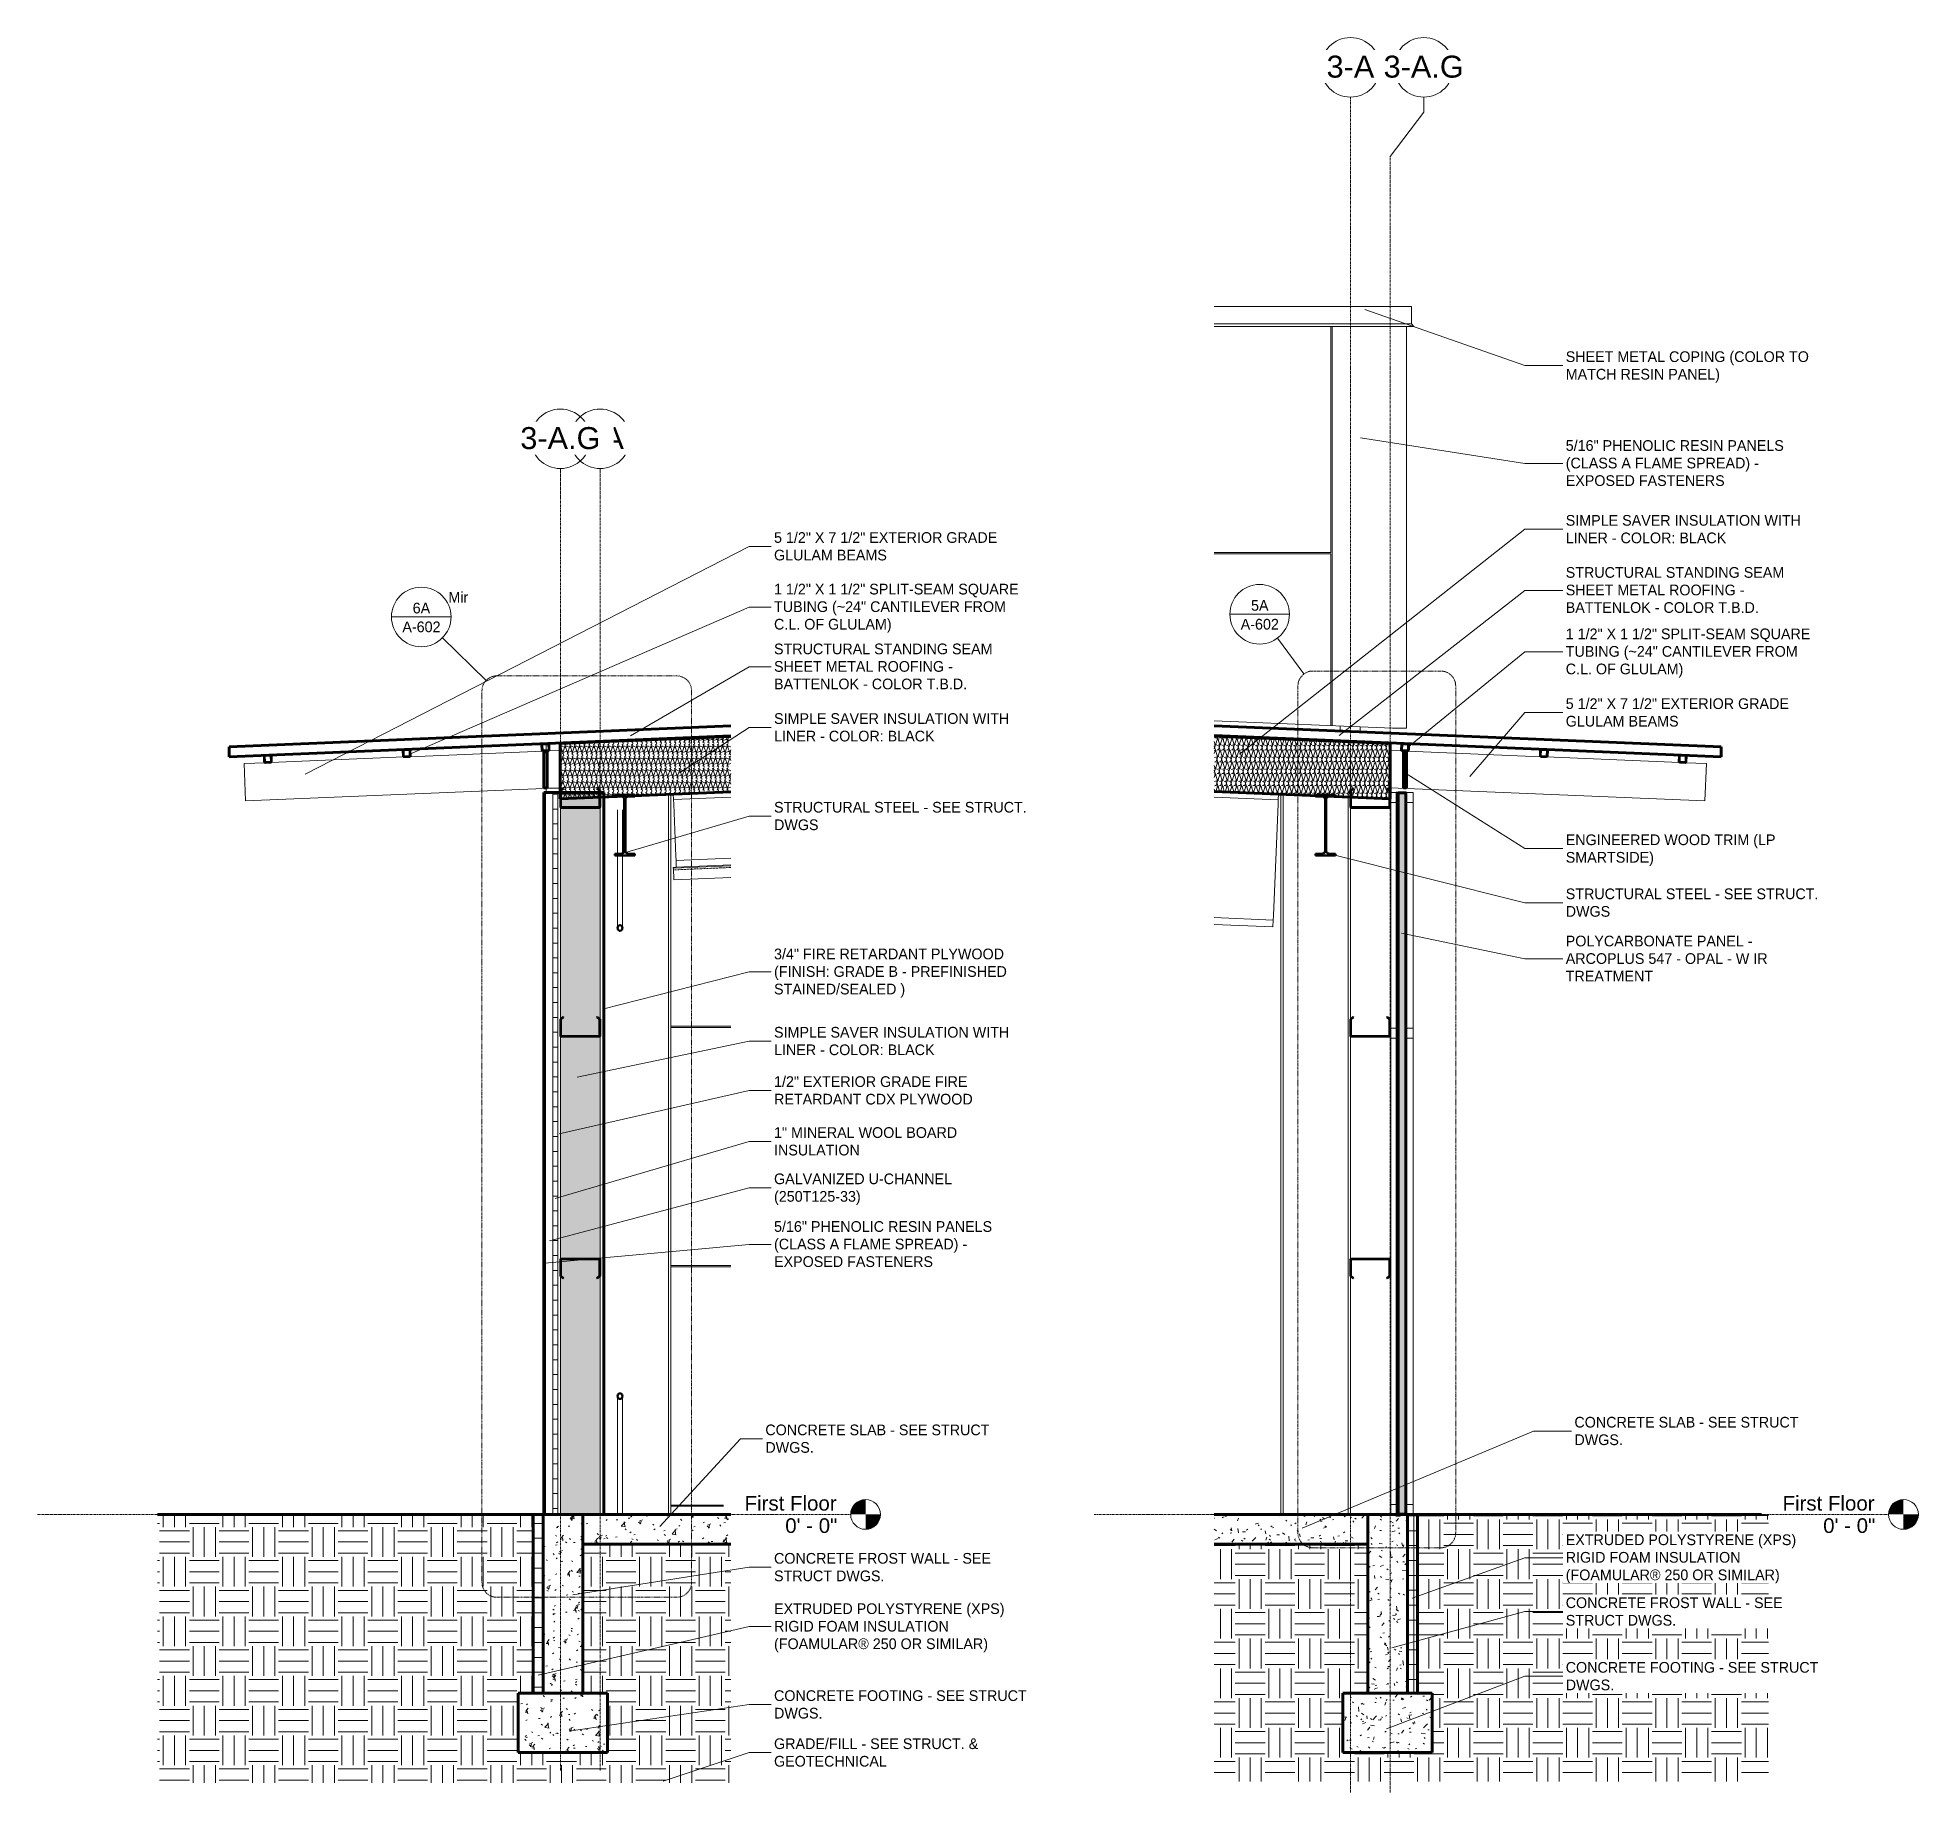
# Model space of a CAD drawing. Header units: inches. Extents: x 22734 to 24067, y -82 to 484.
# Drawn here: x 23358.6 to 23737.6, y -56 to 297.7 of the extents above; entities that cross this region are included whole.
import ezdxf

# ---------------------------------------------------------------- set-up
doc = ezdxf.new("R2010")
doc.units = ezdxf.units.IN
doc.header["$MEASUREMENT"] = 0
for name, pattern in [('Dash Dot 3_16_', [0.3125, 0.1875, -0.0625, 0, -0.0625]), ('Grid Line 1_2_', [0.875, 0.5, -0.125, 0.125, -0.125]), ('Hidden 1_8_', [0.1875, 0.125, -0.0625])]:
    doc.linetypes.add(name, pattern=pattern)
for name, color, linetype, lineweight in [('A-ANNO-IDEN', 131, 'Continuous', 9), ('A-ANNO-SYMB', 150, 'Continuous', 9), ('A-CLNG', 13, 'Continuous', 18), ('A-CLNG-PATT', 13, 'Continuous', 70), ('A-FLOR', 192, 'Continuous', 18), ('A-FLOR-LEVL', 51, 'Continuous', 9), ('A-FLOR-PATT', 8, 'Continuous', 70), ('A-GLAZ-CWMG', 51, 'Continuous', 9), ('A-ROOF', 132, 'Continuous', 18), ('A-WALL', 113, 'Continuous', 18), ('A-WALL-PATT', 111, 'Continuous', 70), ('C-TOPO', 7, 'Continuous', 9), ('G-ANNO-TEXT', 231, 'Continuous', 9), ('I-WALL', 2, 'Continuous', 18), ('L-SITE-WALL', 31, 'Continuous', 18), ('S-BEAM', 12, 'Continuous', 9), ('S-COLS', 52, 'Continuous', 9), ('S-FNDN', 32, 'Continuous', 18), ('S-GRID', 1, 'Continuous', 9), ('S-GRID-IDEN', 1, 'Continuous', 9)]:
    doc.layers.add(name, color=color, linetype=linetype, lineweight=lineweight)
doc.styles.add('Arial', font='arial.ttf', dxfattribs={"height": 2.950599})
doc.styles.add('Arial_1', font='arial.ttf', dxfattribs={"height": 4.425898})
doc.styles.add('Century Gothic', font='GOTHIC.TTF', dxfattribs={"height": 2.155668})
pattern_1 = [(50, (19339.157, 100.189), (6.885997, -0.602097), [0.72, -7.92]), (355, (19339.157, 100.189), (-1.331756, 7.220547), [0.576, -6.336]), (100.451, (19339.731, 100.139), (5.553629, 6.618191), [0.612, -6.731]), (46.184, (19339.157, 102.109), (10.245642, -1.588925), [1.08, -11.88]), (96.636, (19340.011, 101.977), (8.97244, 9.35152), [0.918, -10.096]), (351.184, (19339.157, 102.109), (8.9732, 9.35123), [0.864, -9.504]), (21, (19340.117, 101.629), (5.730726, -3.865003), [0.72, -7.92]), (326, (19340.117, 101.629), (2.33581, 6.96088), [0.576, -6.336]), (71.451, (19340.595, 101.307), (8.065876, 3.095948), [0.612, -6.731]), (37.5, (19339.157, 100.189), (0.116866, 3.1954784), [0.317, -5.942, 0.317, -6.115, -6.36]), (37.5, (19339.157, 100.189), (0.116866, 3.1954784), [-12.691, 0.317, -6.043]), (7.5, (19339.157, 100.189), (2.52543, 3.7860247), [0.317, -3.35, 0.317, -5.798, -2.424]), (7.5, (19339.157, 100.189), (2.52543, 3.7860247), [-9.782, 0.317, -2.107]), (327.5, (19337.016, 100.189), (5.1243685, -0.2161763), [0.317, -2.083, 0.317, -7.171, -9.936]), (327.5, (19337.016, 100.189), (5.1243685, -0.2161763), [-9.888, 0.317, -9.619]), (317.5, (19336.056, 100.189), (5.598326, 0.96141), [0.317, -2.803, 0.317, -4.656, -7.056]), (317.5, (19336.056, 100.189), (5.598326, 0.96141), [-8.093, 0.317, -6.739])]
pattern_2 = [(45, (19339.157, 100.189), (-2.3758788, 2.3758788), []), (45, (19339.157, 103.789), (-2.3758788, 2.3758788), [])]
pattern_3 = [(0, (19339.157, 100.189), (6, 6), [6, -6]), (0, (19339.157, 102.439), (6, 6), [6, -6]), (0, (19339.157, 104.689), (6, 6), [6, -6]), (90, (19339.907, 105.439), (-6, 6), [6, -6]), (90, (19342.157, 105.439), (-6, 6), [6, -6]), (90, (19344.407, 105.439), (-6, 6), [6, -6])]
pattern_4 = [(0, (19339.157, 100.189), (0, 3), []), (90, (19339.157, 100.189), (-3, 2e-16), [])]
pattern_5 = [(161.57, (19339.277, 100.309), (-0.960383694, -0.00039918), [0, -6.83, 0.758, 0]), (18.43, (19339.037, 100.309), (-0.960383694, 0.00039918), [0, -6.83, 0.758, 0]), (108.43, (19339.277, 100.309), (0.479510182, -2.400526398), [2.276, -5.312]), (71.57, (19339.037, 100.309), (0.479510182, 2.400526398), [2.276, -5.312])]
pattern_6 = [(50, (-67570.043, 101.715), (6.8859965, -0.6020972), [0.72, -7.92]), (355, (-67570.043, 101.715), (-1.3317556, 7.2205465), [0.576, -6.336]), (100.451, (-67569.469, 101.665), (5.55362855, 6.6181912), [0.612, -6.731]), (46.184, (-67570.043, 103.635), (10.2456418, -1.5889251), [1.08, -11.88]), (96.636, (-67569.189, 103.502), (8.9724387, 9.3515184), [0.918, -10.096]), (351.184, (-67570.043, 103.635), (8.9731991, 9.3512304), [0.864, -9.504]), (21, (-67569.083, 103.155), (5.7307257, -3.86500345), [0.72, -7.92]), (326, (-67569.083, 103.155), (2.3358107, 6.9608802), [0.576, -6.336]), (71.451, (-67568.605, 102.833), (8.0658757, 3.0959479), [0.612, -6.731]), (37.5, (-67570.043, 101.715), (0.11686595, 3.19547842), [0.317, -5.942, 0.317, -6.115, -6.36]), (37.5, (-67570.043, 101.715), (0.11686595, 3.19547842), [-12.691, 0.317, -6.043]), (7.5, (-67570.043, 101.715), (2.52543, 3.78602473), [0.317, -3.35, 0.317, -5.798, -2.424]), (7.5, (-67570.043, 101.715), (2.52543, 3.78602473), [-9.782, 0.317, -2.107]), (327.5, (-67572.184, 101.715), (5.12436853, -0.21617625), [0.317, -2.083, 0.317, -7.171, -9.936]), (327.5, (-67572.184, 101.715), (5.12436853, -0.21617625), [-9.888, 0.317, -9.619]), (317.5, (-67573.144, 101.715), (5.5983262, 0.96140978), [0.317, -2.803, 0.317, -4.656, -7.056]), (317.5, (-67573.144, 101.715), (5.5983262, 0.96140978), [-8.093, 0.317, -6.739])]
pattern_7 = [(45, (-67570.043, 101.715), (-2.37587878, 2.37587878), []), (45, (-67570.043, 105.315), (-2.37587878, 2.37587878), [])]
pattern_8 = [(0, (-67766.17, 145.5), (-193, 193), [48, -145]), (90, (-67766.17, 145.5), (-193, 1e-14), [96.25, -96.75]), (180, (-67718.17, 241.75), (-193, 193), [48, -145]), (90, (-67718.17, 145.5), (-193, 1e-14), [96.25, -96.75]), (180, (-67718.17, 242), (-193, 193), [48, -145]), (90, (-67718.17, 242), (-193, 1e-14), [96.25, -96.75]), (0, (-67766.17, 338.25), (-193, 193), [48, -145]), (90, (-67766.17, 242), (-193, 1e-14), [96.25, -96.75]), (0, (-67717.92, 193.5), (-193, 193), [48, -145]), (90, (-67717.92, 145.25), (-193, 1e-14), [48.25, -144.75]), (90, (-67669.92, 145.25), (-193, 1e-14), [48.25, -144.75]), (0, (-67717.92, 290), (-193, 193), [48, -145]), (90, (-67717.92, 193.75), (-193, 1e-14), [96.25, -96.75]), (180, (-67669.92, 193.75), (-193, 193), [48, -145]), (90, (-67669.92, 193.75), (-193, 1e-14), [96.25, -96.75]), (90, (-67717.92, 290.25), (-193, 1e-14), [48, -145]), (180, (-67669.92, 290.25), (-193, 193), [48, -145]), (90, (-67669.92, 290.25), (-193, 1e-14), [48, -145]), (0, (-67669.67, 145.5), (-193, 193), [48, -145]), (90, (-67669.67, 145.5), (-193, 1e-14), [96.25, -96.75]), (180, (-67621.67, 241.75), (-193, 193), [48, -145]), (90, (-67621.67, 145.5), (-193, 1e-14), [96.25, -96.75]), (180, (-67621.67, 242), (-193, 193), [48, -145]), (90, (-67621.67, 242), (-193, 1e-14), [96.25, -96.75]), (180, (-67621.67, 338.25), (-193, 193), [48, -145]), (90, (-67669.67, 242), (-193, 1e-14), [96.25, -96.75]), (0, (-67621.42, 193.5), (-193, 193), [48, -145]), (90, (-67621.42, 145.25), (-193, 1e-14), [48.25, -144.75]), (90, (-67573.42, 145.25), (-193, 1e-14), [48.25, -144.75]), (0, (-67621.42, 290), (-193, 193), [48, -145]), (90, (-67621.42, 193.75), (-193, 1e-14), [96.25, -96.75]), (180, (-67573.42, 193.75), (-193, 193), [48, -145]), (90, (-67573.42, 193.75), (-193, 1e-14), [96.25, -96.75]), (90, (-67621.42, 290.25), (-193, 1e-14), [48, -145]), (180, (-67573.42, 290.25), (-193, 193), [48, -145]), (90, (-67573.42, 290.25), (-193, 1e-14), [48, -145])]

msp = doc.modelspace()

# ---------------------------------------------------------------- texts
at = {"layer": 'A-ANNO-SYMB', "char_height": 2.156, "attachment_point": 2, "line_spacing_factor": 0.984117, "style": 'Century Gothic'}
for s, insert, width in [('6A', (23435.94, 183.79), 4.617), ('5A', (23604.9, 184.33), 4.617), ('A-602', (23435.94, 180), 9.72), ('A-602', (23604.9, 180.53), 9.72)]:
    msp.add_mtext(s, dxfattribs=dict(at, insert=insert, width=width))
at = {"layer": 'G-ANNO-TEXT', "color": 145, "insert": (23441.37, 185.97), "char_height": 2.156, "width": 5.049, "attachment_point": 1, "line_spacing_factor": 0.984117, "style": 'Century Gothic'}
msp.add_mtext('Mir', dxfattribs=at)

# ---------------------------------------------------------------- blocks, each defined once
blk = doc.blocks.new('Struct_Xcel_Sports Complex_rvt-3-Wall Section - One Story - Resin Panel')
at = {"layer": 'A-FLOR-PATT', "lineweight": 9}
h = blk.add_hatch(dxfattribs=at)
h.set_pattern_fill('FP_26', style=0, pattern_type=2)
h.set_pattern_definition(pattern_1)
h.paths.add_polyline_path([(22067.1, -6), (22095.98, -6), (22095.98, 0), (22066.14, 0), (22066.14, -6)], flags=0)
at = {"layer": 'A-WALL-PATT', "lineweight": 9}
h = blk.add_hatch(dxfattribs=at)
h.set_pattern_fill('FP_26', style=0, pattern_type=2)
h.set_pattern_definition(pattern_1)
h.paths.add_polyline_path([(22066.14, -36), (22066.14, 0), (22058.14, 0), (22058.14, -36)], flags=0)
at = {"layer": 'S-FNDN', "lineweight": 9}
h = blk.add_hatch(dxfattribs=at)
h.set_pattern_fill('FP_26', color=256, style=0, pattern_type=2)
h.set_pattern_definition(pattern_1)
h.paths.add_polyline_path([(22071.14, -48), (22071.14, -36), (22053.14, -36), (22053.14, -48)], flags=0)
at = {"layer": 'A-FLOR', "color": 250, "lineweight": 70}
for p, q in [((22095.98, 0), (22066.14, 0)), ((22066.14, 0), (22066.14, -6)), ((22066.14, -6), (22095.98, -6))]:
    blk.add_line(p, q, dxfattribs=at)
at = {"layer": 'L-SITE-WALL', "color": 250, "lineweight": 70}
for p, q in [((22066.14, 0), (22058.14, 0)), ((22058.14, 0), (22058.14, -36)), ((22066.14, -36), (22066.14, 0)), ((22058.14, -36), (22066.14, -36))]:
    blk.add_line(p, q, dxfattribs=at)
at = {"layer": 'S-FNDN', "color": 250, "lineweight": 70}
for p, q in [((22071.14, -36), (22053.14, -36)), ((22053.14, -36), (22053.14, -48)), ((22071.14, -48), (22071.14, -36)), ((22053.14, -48), (22071.14, -48))]:
    blk.add_line(p, q, dxfattribs=at)
blk = doc.blocks.new('Girt_C - 8_D-1405486-Wall Section - One Story - Resin Panel')
at = {"layer": 'S-BEAM'}
h = blk.add_hatch(dxfattribs=at)
h.set_pattern_fill('FP_21', color=256, style=0, pattern_type=2)
h.set_pattern_definition(pattern_2)
h.paths.add_polyline_path([(22061.83, 96.32), (22069.45, 96.32), (22069.59, 96.38), (22069.64, 96.51), (22069.64, 99.82), (22069.06, 100.3), (22068.99, 100.22), (22069.53, 99.77), (22069.53, 96.5), (22069.51, 96.45), (22069.45, 96.43), (22061.83, 96.43), (22061.77, 96.45), (22061.75, 96.5), (22061.75, 99.77), (22062.29, 100.22), (22062.21, 100.3), (22061.64, 99.82), (22061.64, 96.51), (22061.7, 96.38), (22061.72, 96.36)], flags=0)
at = {"layer": 'S-BEAM', "lineweight": 50}
for p, q in [((22062.21, 100.3), (22061.64, 99.82)), ((22061.64, 99.82), (22061.64, 96.51)), ((22061.75, 99.77), (22062.29, 100.22)), ((22061.75, 96.5), (22061.75, 99.77)), ((22062.29, 100.22), (22062.21, 100.3)), ((22069.06, 100.3), (22068.99, 100.22)), ((22068.99, 100.22), (22069.53, 99.77)), ((22069.64, 99.82), (22069.06, 100.3)), ((22069.53, 99.77), (22069.53, 96.5)), ((22069.64, 96.51), (22069.64, 99.82)), ((22069.45, 96.43), (22061.83, 96.43)), ((22061.83, 96.32), (22069.45, 96.32))]:
    blk.add_line(p, q, dxfattribs=at)
for centre, radius, start, end in [((22061.83, 96.51), 0.188, 180, 270), ((22061.83, 96.51), 0.0782, 182.1227, 270), ((22069.45, 96.51), 0.188, 270, 0), ((22069.45, 96.51), 0.0782, 270, 356.9576)]:
    blk.add_arc(centre, radius, start, end, dxfattribs=at)
blk = doc.blocks.new('W-Wide Flange - 1_-5_-1401438-Wall Section - One Story - Resin Panel')
at = {"layer": 'S-BEAM'}
for p, q in [((22084.45, 144.09), (22084.4, 145.19)), ((22084.45, 144.09), (22095.98, 144.57)), ((22084.48, 143.2), (22084.45, 144.09)), ((22084.92, 132.71), (22084.48, 143.2)), ((22084.96, 131.82), (22084.92, 132.71)), ((22084.96, 131.82), (22095.98, 132.28)), ((22085.01, 130.46), (22084.96, 131.82)), ((22085.01, 130.46), (22095.98, 130.92))]:
    blk.add_line(p, q, dxfattribs=at)
blk = doc.blocks.new('W-Wide Flange - W12X19-1098423-Wall Section - One Story - Resin Panel')
at = {"layer": 'S-BEAM'}
h = blk.add_hatch(dxfattribs=at)
h.set_pattern_fill('FP_21', color=256, style=0, pattern_type=2)
h.set_pattern_definition(pattern_2)
h.paths.add_polyline_path([(22072.64, 132.85), (22076.65, 132.85), (22076.65, 133.2), (22075.28, 133.2), (22075.08, 133.24), (22074.91, 133.36), (22074.8, 133.53), (22074.76, 133.73), (22074.76, 144.18), (22074.8, 144.38), (22074.91, 144.55), (22075.08, 144.66), (22075.28, 144.7), (22076.65, 144.7), (22076.65, 145.05), (22072.64, 145.05), (22072.64, 144.7), (22074, 144.7), (22074.2, 144.66), (22074.37, 144.55), (22074.48, 144.38), (22074.52, 144.18), (22074.52, 133.73), (22074.48, 133.53), (22074.37, 133.36), (22074.2, 133.24), (22074, 133.2), (22072.64, 133.2)], flags=0)
at = {"layer": 'S-BEAM', "lineweight": 50}
for p, q in [((22076.65, 145.05), (22072.64, 145.05)), ((22072.64, 145.05), (22072.64, 144.7)), ((22072.64, 144.7), (22074, 144.7)), ((22074.52, 144.18), (22074.52, 133.73)), ((22074.76, 133.73), (22074.76, 144.18)), ((22075.28, 144.7), (22076.65, 144.7)), ((22076.65, 144.7), (22076.65, 145.05)), ((22074, 133.2), (22072.64, 133.2)), ((22072.64, 133.2), (22072.64, 132.85)), ((22072.64, 132.85), (22076.65, 132.85)), ((22076.65, 133.2), (22075.28, 133.2)), ((22076.65, 132.85), (22076.65, 133.2))]:
    blk.add_line(p, q, dxfattribs=at)
for centre, start, end in [((22074, 144.18), 0, 90), ((22075.28, 144.18), 90, 180), ((22074, 133.73), 270, 0), ((22075.28, 133.73), 180, 270)]:
    blk.add_arc(centre, 0.525, start, end, dxfattribs=at)
blk = doc.blocks.new('Girt_C - 8_D-1405510-Wall Section - One Story - Resin Panel')
at = {"layer": 'S-BEAM'}
h = blk.add_hatch(dxfattribs=at)
h.set_pattern_fill('FP_21', color=256, style=0, pattern_type=2)
h.set_pattern_definition(pattern_2)
h.paths.add_polyline_path([(22062.22, 47.57), (22062.29, 47.66), (22061.75, 48.11), (22061.75, 51.37), (22061.77, 51.42), (22061.83, 51.45), (22069.45, 51.45), (22069.51, 51.42), (22069.53, 51.37), (22069.53, 48.11), (22069, 47.66), (22069.07, 47.57), (22069.64, 48.05), (22069.64, 51.37), (22069.59, 51.5), (22069.45, 51.55), (22061.83, 51.55), (22061.7, 51.5), (22061.64, 51.37), (22061.64, 48.05)], flags=0)
at = {"layer": 'S-BEAM', "lineweight": 50}
for p, q in [((22061.64, 51.37), (22061.64, 48.05)), ((22061.75, 48.11), (22061.75, 51.37)), ((22069.45, 51.55), (22061.83, 51.55)), ((22061.83, 51.45), (22069.45, 51.45)), ((22069.53, 51.37), (22069.53, 48.11)), ((22069.64, 48.05), (22069.64, 51.37)), ((22061.64, 48.05), (22062.22, 47.57)), ((22062.29, 47.66), (22061.75, 48.11)), ((22062.22, 47.57), (22062.29, 47.66)), ((22069.53, 48.11), (22069, 47.66)), ((22069, 47.66), (22069.07, 47.57)), ((22069.07, 47.57), (22069.64, 48.05))]:
    blk.add_line(p, q, dxfattribs=at)
for centre, radius, start, end in [((22061.83, 51.37), 0.188, 90, 180), ((22061.83, 51.37), 0.0782, 90, 176.9576), ((22069.45, 51.37), 0.188, 0, 90), ((22069.45, 51.37), 0.0782, 2.1227, 90)]:
    blk.add_arc(centre, radius, start, end, dxfattribs=at)
blk = doc.blocks.new('Dimension Lumber - 5_5 x 7_5 Glulam-1403168-Wall Section - One Story - Resin Panel')
at = {"layer": 'S-BEAM'}
for p, q in [((22003.23, 151.57), (22030.17, 152.7)), ((22031.2, 152.74), (22058.14, 153.86)), ((22059.18, 153.9), (22061.62, 154.01)), ((21997.89, 151.35), (22002.19, 151.53)), ((21998.21, 143.86), (21997.89, 151.35)), ((22061.62, 146.5), (21998.21, 143.86))]:
    blk.add_line(p, q, dxfattribs=at)
blk = doc.blocks.new('Girt_C - 8_D-V6-Wall Section - One Story - Resin Panel')
at = {"layer": 'S-BEAM'}
h = blk.add_hatch(dxfattribs=at)
h.set_pattern_fill('FP_21', color=256, style=0, pattern_type=2)
h.set_pattern_definition(pattern_2)
h.paths.add_polyline_path([(22061.83, 142.44), (22069.45, 142.44), (22069.59, 142.49), (22069.64, 142.63), (22069.64, 145.94), (22069.06, 146.42), (22068.99, 146.34), (22069.53, 145.89), (22069.53, 142.62), (22069.51, 142.57), (22069.45, 142.55), (22061.83, 142.55), (22061.77, 142.57), (22061.75, 142.62), (22061.75, 145.89), (22062.29, 146.34), (22062.21, 146.42), (22061.64, 145.94), (22061.64, 142.63), (22061.7, 142.49)], flags=0)
at = {"layer": 'S-BEAM', "lineweight": 50}
for p, q in [((22062.21, 146.42), (22061.64, 145.94)), ((22061.64, 145.94), (22061.64, 142.63)), ((22061.75, 145.89), (22062.29, 146.34)), ((22061.75, 142.62), (22061.75, 145.89)), ((22062.29, 146.34), (22062.21, 146.42)), ((22069.06, 146.42), (22068.99, 146.34)), ((22068.99, 146.34), (22069.53, 145.89)), ((22069.64, 145.94), (22069.06, 146.42)), ((22069.53, 145.89), (22069.53, 142.62)), ((22069.64, 142.63), (22069.64, 145.94)), ((22069.45, 142.55), (22061.83, 142.55)), ((22061.83, 142.44), (22069.45, 142.44))]:
    blk.add_line(p, q, dxfattribs=at)
for centre, radius, start, end in [((22061.83, 142.63), 0.188, 180, 270), ((22061.83, 142.63), 0.0782, 182.1227, 270), ((22069.45, 142.63), 0.188, 270, 0), ((22069.45, 142.63), 0.0782, 270, 356.9576)]:
    blk.add_arc(centre, radius, start, end, dxfattribs=at)
blk = doc.blocks.new('Round Bar - 1_-1267021-Wall Section - One Story - Resin Panel')
at = {"layer": 'S-BEAM'}
for p, q in [((22073.14, 142.02), (22073.14, 133.2)), ((22074.14, 133.23), (22074.14, 142.02)), ((22073.14, 132.85), (22073.14, 118.21)), ((22074.14, 118.21), (22074.14, 132.85))]:
    blk.add_line(p, q, dxfattribs=at)
at = {"layer": 'S-BEAM', "lineweight": 50, "flags": 128}
for points in [[(22074.14, 118.21), (22074.09, 118.46), (22073.95, 118.66), (22073.75, 118.77), (22073.53, 118.77), (22073.33, 118.66), (22073.19, 118.46), (22073.14, 118.21)], [(22073.14, 118.21), (22073.19, 117.96), (22073.33, 117.75), (22073.53, 117.64), (22073.75, 117.64), (22073.95, 117.75), (22074.09, 117.96), (22074.14, 118.21)]]:
    blk.add_lwpolyline(points, dxfattribs=at)
blk = doc.blocks.new('Round Bar - 1_-1267063-Wall Section - One Story - Resin Panel')
at = {"layer": 'S-BEAM'}
for p, q in [((22073.14, 23.84), (22073.14, 0)), ((22074.14, 0), (22074.14, 23.84))]:
    blk.add_line(p, q, dxfattribs=at)
at = {"layer": 'S-BEAM', "lineweight": 50, "flags": 128}
for points in [[(22074.14, 23.84), (22074.09, 24.09), (22073.95, 24.29), (22073.75, 24.4), (22073.53, 24.4), (22073.33, 24.29), (22073.19, 24.09), (22073.14, 23.84)], [(22073.14, 23.84), (22073.19, 23.59), (22073.33, 23.38), (22073.53, 23.27), (22073.75, 23.27), (22073.95, 23.38), (22074.09, 23.59), (22074.14, 23.84)]]:
    blk.add_lwpolyline(points, dxfattribs=at)
blk = doc.blocks.new('L-Angle - L2-1_2X1-1_2X3_16-1401440-Wall Section - One Story - Resin Panel')
at = {"layer": 'S-BEAM'}
for p, q in [((22084.39, 130.43), (22085.01, 130.46)), ((22084.4, 130.25), (22084.39, 130.43)), ((22084.4, 130.25), (22095.98, 130.73)), ((22084.41, 130.06), (22084.4, 130.25)), ((22084.49, 128.12), (22084.41, 130.06)), ((22084.49, 127.94), (22095.98, 128.41)), ((22084.49, 127.94), (22095.98, 128.41)), ((22084.49, 127.94), (22084.49, 128.12))]:
    blk.add_line(p, q, dxfattribs=at)
at = {"layer": 'S-BEAM', "linetype": 'Hidden 1_8_'}
blk.add_line((22084.41, 129.93), (22095.98, 130.42), dxfattribs=at)
blk = doc.blocks.new('HSS-Hollow Structural Section - HSS1-1_2X1-1_2X1_8 - Obsolete-1396620-Wall Section - One Story - Resin Panel')
at = {"layer": 'S-BEAM'}
h = blk.add_hatch(dxfattribs=at)
h.set_pattern_fill('FP_21', color=256, style=0, pattern_type=2)
h.set_pattern_definition(pattern_2)
h.paths.add_polyline_path([(22058.14, 153.86), (22059.18, 153.9), (22059.34, 153.98), (22059.4, 154.15), (22059.36, 155.18), (22059.28, 155.34), (22059.12, 155.4), (22058.08, 155.36), (22057.92, 155.28), (22057.86, 155.12), (22057.9, 154.08), (22057.98, 153.92)], flags=0)
h.paths.add_polyline_path([(22058.14, 153.98), (22058.06, 154.01), (22058.02, 154.09), (22057.98, 155.12), (22058.01, 155.21), (22058.09, 155.24), (22059.12, 155.29), (22059.21, 155.26), (22059.24, 155.18), (22059.29, 154.14), (22059.26, 154.06), (22059.17, 154.02)], flags=0)
at = {"layer": 'S-BEAM', "lineweight": 50}
for p, q in [((22057.86, 155.12), (22057.9, 154.08)), ((22058.02, 154.09), (22057.98, 155.12)), ((22059.12, 155.4), (22058.08, 155.36)), ((22058.09, 155.24), (22059.12, 155.29)), ((22059.17, 154.02), (22058.14, 153.98)), ((22058.14, 153.86), (22059.18, 153.9)), ((22059.24, 155.18), (22059.29, 154.14)), ((22059.4, 154.15), (22059.36, 155.18))]:
    blk.add_line(p, q, dxfattribs=at)
for centre, radius, start, end in [((22058.09, 155.13), 0.232, 92.3859, 182.3859), ((22058.13, 154.09), 0.232, 182.3859, 272.3859), ((22058.09, 155.13), 0.116, 92.3859, 182.3859), ((22058.13, 154.09), 0.116, 182.3859, 272.3859), ((22059.13, 155.17), 0.232, 2.3859, 92.3859), ((22059.13, 155.17), 0.116, 2.3859, 92.3859), ((22059.17, 154.14), 0.116, 272.3859, 2.3859), ((22059.17, 154.14), 0.232, 272.3859, 2.3859)]:
    blk.add_arc(centre, radius, start, end, dxfattribs=at)
blk = doc.blocks.new('HSS-Hollow Structural Section - HSS1-1_2X1-1_2X1_8 - Obsolete-V7-Wall Section - One Story - Resin Panel')
at = {"layer": 'S-BEAM'}
h = blk.add_hatch(dxfattribs=at)
h.set_pattern_fill('FP_21', color=256, style=0, pattern_type=2)
h.set_pattern_definition(pattern_2)
h.paths.add_polyline_path([(22030.17, 152.7), (22031.2, 152.74), (22031.36, 152.81), (22031.43, 152.98), (22031.38, 154.01), (22031.31, 154.18), (22031.14, 154.24), (22030.11, 154.19), (22029.95, 154.12), (22029.88, 153.95), (22029.93, 152.92), (22030, 152.76)], flags=0)
h.paths.add_polyline_path([(22030.16, 152.81), (22030.08, 152.84), (22030.04, 152.92), (22030, 153.96), (22030.03, 154.04), (22030.11, 154.08), (22031.15, 154.12), (22031.23, 154.09), (22031.27, 154.01), (22031.31, 152.97), (22031.28, 152.89), (22031.2, 152.85)], flags=0)
at = {"layer": 'S-BEAM', "lineweight": 50}
for p, q in [((22029.88, 153.95), (22029.93, 152.92)), ((22030.04, 152.92), (22030, 153.96)), ((22031.14, 154.24), (22030.11, 154.19)), ((22030.11, 154.08), (22031.15, 154.12)), ((22031.2, 152.85), (22030.16, 152.81)), ((22030.17, 152.7), (22031.2, 152.74)), ((22031.27, 154.01), (22031.31, 152.97)), ((22031.43, 152.98), (22031.38, 154.01))]:
    blk.add_line(p, q, dxfattribs=at)
for centre, radius, start, end in [((22030.12, 153.96), 0.232, 92.3859, 182.3859), ((22030.16, 152.93), 0.232, 182.3859, 272.3859), ((22030.12, 153.96), 0.116, 92.3859, 182.3859), ((22030.16, 152.93), 0.116, 182.3859, 272.3859), ((22031.15, 154.01), 0.232, 2.3859, 92.3859), ((22031.15, 154.01), 0.116, 2.3859, 92.3859), ((22031.19, 152.97), 0.232, 272.3859, 2.3859), ((22031.19, 152.97), 0.116, 272.3859, 2.3859)]:
    blk.add_arc(centre, radius, start, end, dxfattribs=at)
blk = doc.blocks.new('HSS-Hollow Structural Section - HSS1-1_2X1-1_2X1_8 - Obsolete-V8-Wall Section - One Story - Resin Panel')
at = {"layer": 'S-BEAM', "lineweight": 50}
for p, q in [((22001.91, 152.79), (22001.95, 151.75)), ((22002.07, 151.76), (22002.02, 152.79)), ((22003.17, 153.07), (22002.13, 153.03)), ((22002.14, 152.91), (22003.17, 152.96)), ((22003.22, 151.69), (22002.19, 151.65)), ((22003.29, 152.84), (22003.33, 151.81)), ((22003.45, 151.81), (22003.41, 152.85)), ((22002.19, 151.53), (22003.23, 151.57))]:
    blk.add_line(p, q, dxfattribs=at)
for centre, radius, start, end in [((22002.14, 152.8), 0.232, 92.3859, 182.3859), ((22002.18, 151.76), 0.232, 182.3859, 272.3859), ((22002.14, 152.8), 0.116, 92.3859, 182.3859), ((22002.18, 151.76), 0.116, 182.3859, 272.3859), ((22003.18, 152.84), 0.232, 2.3859, 92.3859), ((22003.18, 152.84), 0.116, 2.3859, 92.3859), ((22003.22, 151.8), 0.116, 272.3859, 2.3859), ((22003.22, 151.8), 0.232, 272.3859, 2.3859)]:
    blk.add_arc(centre, radius, start, end, dxfattribs=at)
blk = doc.blocks.new('Level - Level Head - Circle-15001-Wall Section - One Story - Resin Panel')
at = {"layer": 'A-FLOR-LEVL'}
h = blk.add_hatch(color=256, dxfattribs=at)
edge = h.paths.add_edge_path(flags=0)
edge.add_line((22123.15, 0), (22120.15, 0))
edge.add_arc((22123.15, 0), 3, 90, 180, ccw=False)
edge.add_line((22123.15, 3), (22123.15, 0))
h = blk.add_hatch(color=256, dxfattribs=at)
edge = h.paths.add_edge_path(flags=0)
edge.add_line((22123.15, -3), (22123.15, 0))
edge.add_line((22123.15, 0), (22126.15, 0))
edge.add_arc((22123.15, 0), 3, 270, 360, ccw=False)
blk.add_circle((22123.15, 0), 3, dxfattribs=at)
blk = doc.blocks.new('Grid - Grid Head - Circle-14747-Wall Section - One Story - Resin Panel')
at = {"layer": 'S-GRID-IDEN'}
blk.add_circle((22069.64, 216.83), 6, dxfattribs=at)
blk = doc.blocks.new('Section - Callout Head-19020-Wall Section - One Story - Resin Panel')
at = {"layer": 'A-ANNO-SYMB'}
blk.add_line((22027.6, 180.92), (22039.6, 180.92), dxfattribs=at)
for start, end in [(0, 180), (180, 360)]:
    blk.add_arc((22033.6, 180.92), 6, start, end, dxfattribs=at)
blk = doc.blocks.new('Struct_Xcel_Sports Complex_rvt-4-Wall Section - One Story - Polycarbonate')
at = {"layer": 'A-FLOR-PATT', "lineweight": 9}
h = blk.add_hatch(dxfattribs=at)
h.set_pattern_fill('FP_31', style=0, pattern_type=2)
h.set_pattern_definition(pattern_6)
h.paths.add_polyline_path([(-22066.14, -6), (-22066.14, 0), (-22097.12, 0), (-22097.12, -6), (-22069.18, -6)], flags=0)
at = {"layer": 'A-WALL-PATT', "lineweight": 9}
h = blk.add_hatch(dxfattribs=at)
h.set_pattern_fill('FP_31', style=0, pattern_type=2)
h.set_pattern_definition(pattern_6)
h.paths.add_polyline_path([(-22066.14, -36), (-22058.14, -36), (-22058.14, 0), (-22066.14, 0), (-22066.14, -14.42)], flags=0)
at = {"layer": 'S-FNDN', "lineweight": 9}
h = blk.add_hatch(dxfattribs=at)
h.set_pattern_fill('FP_31', color=256, style=0, pattern_type=2)
h.set_pattern_definition(pattern_6)
h.paths.add_polyline_path([(-22053.14, -48), (-22053.14, -36), (-22071.14, -36), (-22071.14, -48)], flags=0)
at = {"layer": 'A-FLOR', "color": 250, "lineweight": 70}
for p, q in [((-22066.14, 0), (-22097.12, 0)), ((-22066.14, -6), (-22066.14, 0)), ((-22097.12, -6), (-22066.14, -6))]:
    blk.add_line(p, q, dxfattribs=at)
at = {"layer": 'L-SITE-WALL', "color": 250, "lineweight": 70}
for p, q in [((-22066.14, 0), (-22066.14, -36)), ((-22058.14, 0), (-22066.14, 0)), ((-22058.14, -36), (-22058.14, 0)), ((-22066.14, -36), (-22058.14, -36))]:
    blk.add_line(p, q, dxfattribs=at)
at = {"layer": 'S-FNDN', "color": 250, "lineweight": 70}
for p, q in [((-22053.14, -36), (-22071.14, -36)), ((-22071.14, -36), (-22071.14, -48)), ((-22053.14, -48), (-22053.14, -36)), ((-22071.14, -48), (-22053.14, -48))]:
    blk.add_line(p, q, dxfattribs=at)
blk = doc.blocks.new('W-Wide Flange - 2_-3_ deep-1401636-Wall Section - One Story - Polycarbonate')
at = {"layer": 'S-BEAM'}
for p, q in [((-22084.2, 144.08), (-22097.12, 144.62)), ((-22084.2, 144.08), (-22084.23, 143.19)), ((-22084.15, 145.18), (-22084.2, 144.08)), ((-22084.23, 143.19), (-22085.17, 120.71)), ((-22097.12, 120.31), (-22085.21, 119.82)), ((-22085.26, 118.46), (-22097.12, 118.95)), ((-22085.21, 119.82), (-22085.26, 118.46)), ((-22085.17, 120.71), (-22085.21, 119.82))]:
    blk.add_line(p, q, dxfattribs=at)
blk = doc.blocks.new('Girt_C - 8_D-1405485-Wall Section - One Story - Polycarbonate')
at = {"layer": 'S-BEAM'}
h = blk.add_hatch(dxfattribs=at)
h.set_pattern_fill('FP_27', color=256, style=0, pattern_type=2)
h.set_pattern_definition(pattern_7)
h.paths.add_polyline_path([(-22062.22, 47.57), (-22061.64, 48.05), (-22061.64, 51.37), (-22061.7, 51.5), (-22061.83, 51.55), (-22069.45, 51.55), (-22069.59, 51.5), (-22069.64, 51.37), (-22069.64, 48.05), (-22069.07, 47.57), (-22069, 47.66), (-22069.53, 48.11), (-22069.53, 51.37), (-22069.51, 51.42), (-22069.45, 51.45), (-22061.83, 51.45), (-22061.77, 51.42), (-22061.75, 51.37), (-22061.75, 48.11), (-22062.29, 47.66)], flags=0)
at = {"layer": 'S-BEAM', "lineweight": 50}
for p, q in [((-22069.64, 51.37), (-22069.64, 48.05)), ((-22069.53, 48.11), (-22069.53, 51.37)), ((-22061.83, 51.55), (-22069.45, 51.55)), ((-22069.45, 51.45), (-22061.83, 51.45)), ((-22061.75, 51.37), (-22061.75, 48.11)), ((-22061.64, 48.05), (-22061.64, 51.37)), ((-22069.64, 48.05), (-22069.07, 47.57)), ((-22069, 47.66), (-22069.53, 48.11)), ((-22069.07, 47.57), (-22069, 47.66)), ((-22061.75, 48.11), (-22062.29, 47.66)), ((-22062.29, 47.66), (-22062.22, 47.57)), ((-22062.22, 47.57), (-22061.64, 48.05))]:
    blk.add_line(p, q, dxfattribs=at)
for centre, radius, start, end in [((-22069.45, 51.37), 0.188, 90, 180), ((-22069.45, 51.37), 0.0782, 90, 177.8773), ((-22061.83, 51.37), 0.187, 360, 90), ((-22061.83, 51.37), 0.0782, 3.0424, 90)]:
    blk.add_arc(centre, radius, start, end, dxfattribs=at)
blk = doc.blocks.new('Girt_C - 8_D-1405486-Wall Section - One Story - Polycarbonate')
at = {"layer": 'S-BEAM'}
h = blk.add_hatch(dxfattribs=at)
h.set_pattern_fill('FP_27', color=256, style=0, pattern_type=2)
h.set_pattern_definition(pattern_7)
h.paths.add_polyline_path([(-22061.83, 96.32), (-22061.7, 96.38), (-22061.64, 96.51), (-22061.64, 99.82), (-22062.21, 100.3), (-22062.29, 100.22), (-22061.75, 99.77), (-22061.75, 96.5), (-22061.77, 96.45), (-22061.83, 96.43), (-22069.45, 96.43), (-22069.51, 96.45), (-22069.53, 96.5), (-22069.53, 99.77), (-22068.99, 100.22), (-22069.06, 100.3), (-22069.64, 99.82), (-22069.64, 96.51), (-22069.59, 96.38), (-22069.45, 96.32), (-22069.18, 96.32)], flags=0)
at = {"layer": 'S-BEAM', "lineweight": 50}
for p, q in [((-22069.06, 100.3), (-22069.64, 99.82)), ((-22069.64, 99.82), (-22069.64, 96.51)), ((-22069.53, 99.77), (-22068.99, 100.22)), ((-22069.53, 96.5), (-22069.53, 99.77)), ((-22068.99, 100.22), (-22069.06, 100.3)), ((-22062.21, 100.3), (-22062.29, 100.22)), ((-22062.29, 100.22), (-22061.75, 99.77)), ((-22061.64, 99.82), (-22062.21, 100.3)), ((-22061.75, 99.77), (-22061.75, 96.5)), ((-22061.64, 96.51), (-22061.64, 99.82)), ((-22061.83, 96.43), (-22069.45, 96.43)), ((-22069.45, 96.32), (-22061.83, 96.32))]:
    blk.add_line(p, q, dxfattribs=at)
for centre, radius, start, end in [((-22069.45, 96.51), 0.187, 180, 270), ((-22069.45, 96.51), 0.0782, 183.0424, 270), ((-22061.83, 96.51), 0.188, 270, 0), ((-22061.83, 96.51), 0.0782, 270, 357.8773)]:
    blk.add_arc(centre, radius, start, end, dxfattribs=at)
blk = doc.blocks.new('Rectangular Mullion - Profile_Polycarbonate_Upper and left-1212626-Wall Section - One Story - Polycarbonate')
at = {"layer": 'A-GLAZ-CWMG', "lineweight": 30}
for p, q in [((-22058.27, 145.5), (-22060.39, 145.5)), ((-22060.39, 145.5), (-22060.39, 141.88)), ((-22060.33, 141.94), (-22060.33, 145.44)), ((-22060.33, 145.44), (-22058.33, 145.44)), ((-22058.33, 145.44), (-22058.33, 142.73)), ((-22058.27, 142.67), (-22058.27, 145.5)), ((-22060.39, 141.88), (-22060.04, 141.88)), ((-22060.1, 141.94), (-22060.33, 141.94)), ((-22060.04, 142.13), (-22060.1, 142.13)), ((-22060.1, 142.13), (-22060.1, 141.94)), ((-22060.04, 141.88), (-22060.04, 142.13)), ((-22058.33, 142.73), (-22058.39, 142.73)), ((-22058.39, 142.73), (-22058.39, 142.67)), ((-22058.39, 142.67), (-22058.27, 142.67))]:
    blk.add_line(p, q, dxfattribs=at)
blk = doc.blocks.new('Rectangular Mullion - Profile_Polycarbonate_Lower-1212627-Wall Section - One Story - Polycarbonate')
at = {"layer": 'A-GLAZ-CWMG', "lineweight": 30}
for p, q in [((-22060.04, 2.24), (-22060.39, 2.24)), ((-22060.39, 2.24), (-22060.39, 0)), ((-22060.39, 0), (-22058.27, 0)), ((-22060.33, 0.06), (-22060.33, 2.18)), ((-22060.33, 2.18), (-22060.1, 2.18)), ((-22058.33, 0.06), (-22060.33, 0.06)), ((-22060.1, 2.18), (-22060.1, 1.99)), ((-22060.1, 1.99), (-22060.04, 1.99)), ((-22060.04, 1.99), (-22060.04, 2.24)), ((-22058.27, 1.46), (-22058.39, 1.46)), ((-22058.39, 1.46), (-22058.39, 1.39)), ((-22058.39, 1.39), (-22058.33, 1.39)), ((-22058.33, 1.39), (-22058.33, 0.06)), ((-22058.27, 0), (-22058.27, 1.46))]:
    blk.add_line(p, q, dxfattribs=at)
blk = doc.blocks.new('Rectangular Mullion - Profile_Polycarbonate_Upper and left-1180549-Wall Section - One Story - Polycarbonate')
at = {"layer": 'A-GLAZ-CWMG'}
for p, q in [((-22060.04, 145.44), (-22060.04, 142.13)), ((-22058.39, 145.44), (-22058.39, 142.73)), ((-22060.39, 141.88), (-22060.39, 2.24)), ((-22060.04, 142.13), (-22060.04, 141.88)), ((-22060.04, 141.88), (-22060.04, 2.24)), ((-22058.39, 142.67), (-22058.39, 1.46)), ((-22058.27, 142.67), (-22058.27, 1.46)), ((-22060.04, 2.24), (-22060.04, 1.99)), ((-22060.04, 1.99), (-22060.04, 0.06)), ((-22058.39, 1.39), (-22058.39, 0.06))]:
    blk.add_line(p, q, dxfattribs=at)
blk = doc.blocks.new('Rectangular Mullion - Exterior 2_ x 4_5_-1146643-Wall Section - One Story - Polycarbonate')
at = {"layer": 'A-GLAZ-CWMG'}
for p, q in [((-22061.52, 145.5), (-22061.52, 143.5)), ((-22060.39, 145.5), (-22061.52, 145.5)), ((-22057.02, 145.5), (-22058.27, 145.5)), ((-22057.02, 143.5), (-22057.02, 145.5)), ((-22061.52, 143.5), (-22060.39, 143.5)), ((-22058.27, 143.5), (-22057.02, 143.5))]:
    blk.add_line(p, q, dxfattribs=at)
blk = doc.blocks.new('Rectangular Mullion - Exterior 2_ x 4_5_-1142339-Wall Section - One Story - Polycarbonate')
at = {"layer": 'A-GLAZ-CWMG'}
for p, q in [((-22061.52, 2), (-22061.52, 97)), ((-22057.02, 97), (-22057.02, 2)), ((-22060.39, 2), (-22061.52, 2)), ((-22057.02, 2), (-22058.27, 2))]:
    blk.add_line(p, q, dxfattribs=at)
blk = doc.blocks.new('Rectangular Mullion - Exterior 2_ x 4_5_-1142340-Wall Section - One Story - Polycarbonate')
at = {"layer": 'A-GLAZ-CWMG'}
for p, q in [((-22061.52, 143.5), (-22060.39, 143.5)), ((-22061.52, 97), (-22061.52, 143.5)), ((-22058.27, 143.5), (-22057.02, 143.5)), ((-22057.02, 143.5), (-22057.02, 97))]:
    blk.add_line(p, q, dxfattribs=at)
blk = doc.blocks.new('W-Wide Flange - W12X19-1098423-Wall Section - One Story - Polycarbonate')
at = {"layer": 'S-BEAM'}
h = blk.add_hatch(dxfattribs=at)
h.set_pattern_fill('FP_27', color=256, style=0, pattern_type=2)
h.set_pattern_definition(pattern_7)
h.paths.add_polyline_path([(-22076.65, 132.85), (-22072.64, 132.85), (-22072.64, 133.2), (-22074, 133.2), (-22074.2, 133.24), (-22074.37, 133.36), (-22074.48, 133.53), (-22074.52, 133.73), (-22074.52, 144.18), (-22074.48, 144.38), (-22074.37, 144.55), (-22074.2, 144.66), (-22074, 144.7), (-22072.64, 144.7), (-22072.64, 145.05), (-22076.65, 145.05), (-22076.65, 144.7), (-22075.28, 144.7), (-22075.08, 144.66), (-22074.91, 144.55), (-22074.8, 144.38), (-22074.76, 144.18), (-22074.76, 133.73), (-22074.8, 133.53), (-22074.91, 133.36), (-22075.08, 133.24), (-22075.28, 133.2), (-22076.65, 133.2)], flags=0)
at = {"layer": 'S-BEAM', "lineweight": 50}
for p, q in [((-22072.64, 145.05), (-22076.65, 145.05)), ((-22076.65, 145.05), (-22076.65, 144.7)), ((-22076.65, 144.7), (-22075.28, 144.7)), ((-22074.76, 144.18), (-22074.76, 133.73)), ((-22074.52, 133.73), (-22074.52, 144.18)), ((-22074, 144.7), (-22072.64, 144.7)), ((-22072.64, 144.7), (-22072.64, 145.05)), ((-22075.28, 133.2), (-22076.65, 133.2)), ((-22076.65, 133.2), (-22076.65, 132.85)), ((-22076.65, 132.85), (-22072.64, 132.85)), ((-22072.64, 133.2), (-22074, 133.2)), ((-22072.64, 132.85), (-22072.64, 133.2))]:
    blk.add_line(p, q, dxfattribs=at)
for centre, start, end in [((-22075.28, 144.18), 0, 90), ((-22074, 144.18), 90, 180), ((-22075.28, 133.73), 270, 0), ((-22074, 133.73), 180, 270)]:
    blk.add_arc(centre, 0.525, start, end, dxfattribs=at)
blk = doc.blocks.new('Rectangular Mullion - Exterior 2_ x 4_5_-1146647-Wall Section - One Story - Polycarbonate')
at = {"layer": 'A-GLAZ-CWMG'}
for p, q in [((-22060.39, 2), (-22061.52, 2)), ((-22061.52, 2), (-22061.52, 0)), ((-22057.02, 2), (-22058.27, 2)), ((-22057.02, 0), (-22057.02, 2))]:
    blk.add_line(p, q, dxfattribs=at)
blk = doc.blocks.new('Rectangular Mullion - Exterior 2_ x 4_5_-1115231-Wall Section - One Story - Polycarbonate')
at = {"layer": 'A-GLAZ-CWMG'}
for p, q in [((-22061.52, 96), (-22060.39, 96)), ((-22061.52, 2), (-22061.52, 96)), ((-22058.27, 96), (-22057.02, 96)), ((-22057.02, 96), (-22057.02, 2)), ((-22060.39, 2), (-22061.52, 2)), ((-22057.02, 2), (-22058.27, 2))]:
    blk.add_line(p, q, dxfattribs=at)
blk = doc.blocks.new('Rectangular Mullion - Exterior 2_ x 4_5_-1142334-Wall Section - One Story - Polycarbonate')
at = {"layer": 'A-GLAZ-CWMG'}
for p, q in [((-22061.52, 143.5), (-22060.39, 143.5)), ((-22061.52, 98), (-22061.52, 143.5)), ((-22058.27, 143.5), (-22057.02, 143.5)), ((-22057.02, 143.5), (-22057.02, 98)), ((-22060.39, 98), (-22061.52, 98)), ((-22057.02, 98), (-22058.27, 98))]:
    blk.add_line(p, q, dxfattribs=at)
blk = doc.blocks.new('Dimension Lumber - 5_5 x 7_5 Glulam-1403168-Wall Section - One Story - Polycarbonate')
at = {"layer": 'S-BEAM'}
for p, q in [((-22061.62, 154.01), (-22059.18, 153.9)), ((-22058.14, 153.86), (-22031.2, 152.74)), ((-22030.17, 152.7), (-22003.23, 151.57)), ((-22002.19, 151.53), (-21997.89, 151.35)), ((-21997.89, 151.35), (-21998.21, 143.86)), ((-22061.62, 146.5), (-21998.21, 143.86))]:
    blk.add_line(p, q, dxfattribs=at)
blk = doc.blocks.new('Girt_C - 8_D-V9-Wall Section - One Story - Polycarbonate')
at = {"layer": 'S-BEAM'}
h = blk.add_hatch(dxfattribs=at)
h.set_pattern_fill('FP_27', color=256, style=0, pattern_type=2)
h.set_pattern_definition(pattern_7)
h.paths.add_polyline_path([(-22061.83, 142.44), (-22061.7, 142.49), (-22061.64, 142.63), (-22061.64, 145.94), (-22062.21, 146.42), (-22062.29, 146.34), (-22061.75, 145.89), (-22061.75, 142.62), (-22061.77, 142.57), (-22061.83, 142.55), (-22069.45, 142.55), (-22069.51, 142.57), (-22069.53, 142.62), (-22069.53, 145.89), (-22068.99, 146.34), (-22069.06, 146.42), (-22069.64, 145.94), (-22069.64, 142.63), (-22069.59, 142.49), (-22069.45, 142.44), (-22069.18, 142.44)], flags=0)
at = {"layer": 'S-BEAM', "lineweight": 50}
for p, q in [((-22069.06, 146.42), (-22069.64, 145.94)), ((-22069.64, 145.94), (-22069.64, 142.63)), ((-22069.53, 145.89), (-22068.99, 146.34)), ((-22069.53, 142.62), (-22069.53, 145.89)), ((-22068.99, 146.34), (-22069.06, 146.42)), ((-22062.21, 146.42), (-22062.29, 146.34)), ((-22062.29, 146.34), (-22061.75, 145.89)), ((-22061.64, 145.94), (-22062.21, 146.42)), ((-22061.75, 145.89), (-22061.75, 142.62)), ((-22061.64, 142.63), (-22061.64, 145.94)), ((-22061.83, 142.55), (-22069.45, 142.55)), ((-22069.45, 142.44), (-22061.83, 142.44))]:
    blk.add_line(p, q, dxfattribs=at)
for centre, radius, start, end in [((-22069.45, 142.63), 0.188, 180, 270), ((-22069.45, 142.63), 0.0782, 183.0424, 270), ((-22061.83, 142.63), 0.188, 270, 0), ((-22061.83, 142.63), 0.0782, 270, 357.8773)]:
    blk.add_arc(centre, radius, start, end, dxfattribs=at)
blk = doc.blocks.new('HSS-Hollow Structural Section - HSS1-1_2X1-1_2X1_8 - Obsolete-1396620-Wall Section - One Story - Polycarbonate')
at = {"layer": 'S-BEAM', "lineweight": 50}
for p, q in [((-22059.36, 155.18), (-22059.4, 154.15)), ((-22059.29, 154.14), (-22059.24, 155.18)), ((-22059.18, 153.9), (-22058.14, 153.86)), ((-22058.14, 153.98), (-22059.17, 154.02)), ((-22058.08, 155.36), (-22059.12, 155.4)), ((-22059.12, 155.29), (-22058.09, 155.24)), ((-22057.98, 155.12), (-22058.02, 154.09)), ((-22057.9, 154.08), (-22057.86, 155.12))]:
    blk.add_line(p, q, dxfattribs=at)
for centre, radius, start, end in [((-22059.17, 154.14), 0.232, 177.6141, 267.6141), ((-22059.13, 155.17), 0.232, 87.6141, 177.6141), ((-22059.17, 154.14), 0.116, 177.6141, 267.6141), ((-22059.13, 155.17), 0.116, 87.6141, 177.6141), ((-22058.13, 154.09), 0.116, 267.6141, 357.6141), ((-22058.13, 154.09), 0.232, 267.6141, 357.6141), ((-22058.09, 155.13), 0.116, 357.6141, 87.6141), ((-22058.09, 155.13), 0.232, 357.6141, 87.6141)]:
    blk.add_arc(centre, radius, start, end, dxfattribs=at)
blk = doc.blocks.new('HSS-Hollow Structural Section - HSS1-1_2X1-1_2X1_8 - Obsolete-V10-Wall Section - One Story - Polycarbonate')
at = {"layer": 'S-BEAM'}
h = blk.add_hatch(dxfattribs=at)
h.set_pattern_fill('FP_27', color=256, style=0, pattern_type=2)
h.set_pattern_definition(pattern_7)
h.paths.add_polyline_path([(-22030.17, 152.7), (-22030, 152.76), (-22029.93, 152.92), (-22029.88, 153.95), (-22029.95, 154.12), (-22030.11, 154.19), (-22031.14, 154.24), (-22031.31, 154.18), (-22031.38, 154.01), (-22031.43, 152.98), (-22031.36, 152.81), (-22031.2, 152.74)], flags=0)
h.paths.add_polyline_path([(-22030.16, 152.81), (-22031.2, 152.85), (-22031.28, 152.89), (-22031.31, 152.97), (-22031.27, 154.01), (-22031.23, 154.09), (-22031.15, 154.12), (-22030.11, 154.08), (-22030.03, 154.04), (-22030, 153.96), (-22030.04, 152.92), (-22030.08, 152.84)], flags=0)
at = {"layer": 'S-BEAM', "lineweight": 50}
for p, q in [((-22031.38, 154.01), (-22031.43, 152.98)), ((-22031.31, 152.97), (-22031.27, 154.01)), ((-22030.16, 152.81), (-22031.2, 152.85)), ((-22031.2, 152.74), (-22030.17, 152.7)), ((-22031.15, 154.12), (-22030.11, 154.08)), ((-22030.11, 154.19), (-22031.14, 154.24)), ((-22030, 153.96), (-22030.04, 152.92)), ((-22029.93, 152.92), (-22029.88, 153.95))]:
    blk.add_line(p, q, dxfattribs=at)
for centre, radius, start, end in [((-22031.19, 152.97), 0.232, 177.6141, 267.6141), ((-22031.15, 154.01), 0.232, 87.6141, 177.6141), ((-22031.19, 152.97), 0.116, 177.6141, 267.6141), ((-22031.15, 154.01), 0.116, 87.6141, 177.6141), ((-22030.16, 152.93), 0.232, 267.6141, 357.6141), ((-22030.16, 152.93), 0.116, 267.6141, 357.6141), ((-22030.12, 153.96), 0.232, 357.6141, 87.6141), ((-22030.12, 153.96), 0.116, 357.6141, 87.6141)]:
    blk.add_arc(centre, radius, start, end, dxfattribs=at)
blk = doc.blocks.new('HSS-Hollow Structural Section - HSS1-1_2X1-1_2X1_8 - Obsolete-V11-Wall Section - One Story - Polycarbonate')
at = {"layer": 'S-BEAM'}
h = blk.add_hatch(dxfattribs=at)
h.set_pattern_fill('FP_27', color=256, style=0, pattern_type=2)
h.set_pattern_definition(pattern_7)
h.paths.add_polyline_path([(-22002.19, 151.53), (-22002.03, 151.59), (-22001.95, 151.75), (-22001.91, 152.79), (-22001.97, 152.95), (-22002.13, 153.03), (-22003.17, 153.07), (-22003.33, 153.01), (-22003.41, 152.85), (-22003.45, 151.81), (-22003.39, 151.65), (-22003.23, 151.57)], flags=0)
h.paths.add_polyline_path([(-22002.19, 151.65), (-22003.22, 151.69), (-22003.3, 151.73), (-22003.33, 151.81), (-22003.29, 152.84), (-22003.25, 152.92), (-22003.17, 152.96), (-22002.14, 152.91), (-22002.05, 152.87), (-22002.02, 152.79), (-22002.07, 151.76), (-22002.1, 151.68)], flags=0)
at = {"layer": 'S-BEAM', "lineweight": 50}
for p, q in [((-22003.41, 152.85), (-22003.45, 151.81)), ((-22003.33, 151.81), (-22003.29, 152.84)), ((-22002.19, 151.65), (-22003.22, 151.69)), ((-22002.13, 153.03), (-22003.17, 153.07)), ((-22003.17, 152.96), (-22002.14, 152.91)), ((-22002.02, 152.79), (-22002.07, 151.76)), ((-22001.95, 151.75), (-22001.91, 152.79)), ((-22003.23, 151.57), (-22002.19, 151.53))]:
    blk.add_line(p, q, dxfattribs=at)
for centre, radius, start, end in [((-22003.22, 151.8), 0.232, 177.6141, 267.6141), ((-22003.18, 152.84), 0.232, 87.6141, 177.6141), ((-22003.22, 151.8), 0.116, 177.6141, 267.6141), ((-22003.18, 152.84), 0.116, 87.6141, 177.6141), ((-22002.18, 151.76), 0.116, 267.6141, 357.6141), ((-22002.18, 151.76), 0.232, 267.6141, 357.6141), ((-22002.14, 152.8), 0.116, 357.6141, 87.6141), ((-22002.14, 152.8), 0.232, 357.6141, 87.6141)]:
    blk.add_arc(centre, radius, start, end, dxfattribs=at)
blk = doc.blocks.new('Level - Level Head - Circle-15001-Wall Section - One Story - Polycarbonate')
at = {"layer": 'A-FLOR-LEVL'}
h = blk.add_hatch(color=256, dxfattribs=at)
edge = h.paths.add_edge_path(flags=0)
edge.add_line((-21958.176223, 0), (-21961.176223, 0))
edge.add_arc((-21958.176223, 0), 3, 90, 180, ccw=False)
edge.add_line((-21958.176223, 3), (-21958.176223, 0))
h = blk.add_hatch(color=256, dxfattribs=at)
edge = h.paths.add_edge_path(flags=0)
edge.add_line((-21958.176223, -3), (-21958.176223, 0))
edge.add_line((-21958.176223, 0), (-21955.176223, 0))
edge.add_arc((-21958.176223, 0), 3, 270, 360, ccw=False)
blk.add_circle((-21958.176223, 0), 3, dxfattribs=at)
blk = doc.blocks.new('Grid - Grid Head - Circle-14747-Wall Section - One Story - Polycarbonate')
at = {"layer": 'S-GRID-IDEN'}
blk.add_circle((-22069.64, 291.71), 6, dxfattribs=at)
blk = doc.blocks.new('Section - Callout Head-19020-Wall Section - One Story - Polycarbonate')
at = {"layer": 'A-ANNO-SYMB'}
blk.add_line((-22093.94, 181.46), (-22081.94, 181.46), dxfattribs=at)
for start, end in [(0, 180), (180, 360)]:
    blk.add_arc((-22087.94, 181.46), 6, start, end, dxfattribs=at)

# ---------------------------------------------------------------- hatches: boundary and pattern name
at = {"layer": 'A-CLNG-PATT', "lineweight": 9}
h = msp.add_hatch(dxfattribs=at)
h.set_pattern_fill('FP_24', color=256, style=0, pattern_type=2)
h.set_pattern_definition(pattern_5)
h.paths.add_polyline_path([(23463.92, 144.24), (23498.28, 145.67), (23498.28, 156.81), (23463.92, 155.38)], flags=0)
h = msp.add_hatch(dxfattribs=at)
h.set_pattern_fill('FP_30', color=256, style=0, pattern_type=2)
h.set_pattern_definition([(161.57, (-67569.923, 101.835), (-0.9603836945, -0.0003991792), [0, -6.83, 0.758, 0]), (18.43, (-67570.163, 101.835), (-0.9603836945, 0.0003991792), [0, -6.83, 0.758, 0]), (108.43, (-67569.923, 101.835), (0.4795101816, -2.4005263976), [2.276, -5.312]), (71.57, (-67570.163, 101.835), (0.4795101816, 2.4005263976), [2.276, -5.312])])
h.paths.add_polyline_path([(23631.19, 144.24), (23631.19, 155.38), (23595.69, 156.86), (23595.69, 145.72), (23623.63, 144.56)], flags=0)
at = {"layer": 'A-WALL-PATT', "lineweight": 9}
h = msp.add_hatch(dxfattribs=at)
h.set_pattern_fill('FP_29', color=256, style=0, pattern_type=2)
h.set_pattern_definition(pattern_8)
h.paths.add_polyline_path([(23631.67, 158.49), (23631.67, 239.46), (23595.69, 239.46), (23595.69, 159.99), (23631.19, 158.51)], flags=0)
h = msp.add_hatch(dxfattribs=at)
h.set_pattern_fill('FP_29', color=256, style=0, pattern_type=2)
h.set_pattern_definition(pattern_8)
h.paths.add_polyline_path([(23631.67, 158.5), (23634.48, 158.5), (23634.48, 239.46), (23631.67, 239.46), (23631.67, 159.27)], flags=0)
h = msp.add_hatch(dxfattribs=at)
h.set_pattern_fill('FP_25', color=256, style=0, pattern_type=2)
h.set_pattern_definition([(90, (24820.22, -287.75), (-193, -193), [48, -145]), (180, (24820.22, -287.75), (-2e-14, -193), [96.25, -96.75]), (270, (24723.97, -239.75), (-193, -193), [48, -145]), (180, (24820.22, -239.75), (-2e-14, -193), [96.25, -96.75]), (270, (24723.72, -239.75), (-193, -193), [48, -145]), (180, (24723.72, -239.75), (-2e-14, -193), [96.25, -96.75]), (90, (24627.47, -287.75), (-193, -193), [48, -145]), (180, (24723.72, -287.75), (-2e-14, -193), [96.25, -96.75]), (90, (24772.22, -239.5), (-193, -193), [48, -145]), (180, (24820.47, -239.5), (-2e-14, -193), [48.25, -144.75]), (180, (24820.47, -191.5), (-2e-14, -193), [48.25, -144.75]), (90, (24675.72, -239.5), (-193, -193), [48, -145]), (180, (24771.97, -239.5), (-2e-14, -193), [96.25, -96.75]), (270, (24771.97, -191.5), (-193, -193), [48, -145]), (180, (24771.97, -191.5), (-2e-14, -193), [96.25, -96.75]), (180, (24675.47, -239.5), (-2e-14, -193), [48, -145]), (270, (24675.47, -191.5), (-193, -193), [48, -145]), (180, (24675.47, -191.5), (-2e-14, -193), [48, -145]), (90, (24820.22, -191.25), (-193, -193), [48, -145]), (180, (24820.22, -191.25), (-2e-14, -193), [96.25, -96.75]), (270, (24723.97, -143.25), (-193, -193), [48, -145]), (180, (24820.22, -143.25), (-2e-14, -193), [96.25, -96.75]), (270, (24723.72, -143.25), (-193, -193), [48, -145]), (180, (24723.72, -143.25), (-2e-14, -193), [96.25, -96.75]), (270, (24627.47, -143.25), (-193, -193), [48, -145]), (180, (24723.72, -191.25), (-2e-14, -193), [96.25, -96.75]), (90, (24772.22, -143), (-193, -193), [48, -145]), (180, (24820.47, -143), (-2e-14, -193), [48.25, -144.75]), (180, (24820.47, -95), (-2e-14, -193), [48.25, -144.75]), (90, (24675.72, -143), (-193, -193), [48, -145]), (180, (24771.97, -143), (-2e-14, -193), [96.25, -96.75]), (270, (24771.97, -95), (-193, -193), [48, -145]), (180, (24771.97, -95), (-2e-14, -193), [96.25, -96.75]), (180, (24675.47, -143), (-2e-14, -193), [48, -145]), (270, (24675.47, -95), (-193, -193), [48, -145]), (180, (24675.47, -95), (-2e-14, -193), [48, -145])])
h.paths.add_polyline_path([(23498.28, 0), (23498.28, 128.41), (23486.79, 127.94), (23486.7, 130.43), (23487.31, 130.46), (23486.69, 145.19), (23486.19, 145.17), (23486.19, 0)], flags=0)
h.paths.add_polyline_path([(23463.92, 145.5), (23463.92, 146.5), (23461.06, 146.38), (23461.06, 145.5), (23463.44, 145.5)], flags=0)
h.paths.add_polyline_path([(23461.48, 153.9), (23463.92, 154.01), (23463.92, 155.38), (23498.28, 156.81), (23498.28, 156.94), (23461.42, 155.4), (23461.58, 155.34), (23461.66, 155.18), (23461.7, 154.14), (23461.64, 153.98), (23461.54, 153.93)], flags=0)
h.paths.add_polyline_path([(23461.06, 154), (23461.48, 154.02), (23461.55, 154.06), (23461.59, 154.15), (23461.54, 155.18), (23461.5, 155.26), (23461.42, 155.29), (23461.06, 155.27), (23461.06, 154.02)], flags=0)
h = msp.add_hatch(dxfattribs=at)
h.set_pattern_fill('FP_23', color=256, style=0, pattern_type=2)
h.set_pattern_definition(pattern_4)
h.paths.add_polyline_path([(23462.44, 0), (23463.44, 0), (23463.44, 145.5), (23462.44, 145.5), (23462.44, 6.09)], flags=0)
h = msp.add_hatch(dxfattribs=at)
h.set_pattern_fill('FP_24', color=256, style=0, pattern_type=2)
h.set_pattern_definition(pattern_5)
h.paths.add_polyline_path([(23471.94, 0), (23471.94, 145.5), (23463.94, 145.5), (23463.94, 0), (23469.4, 0)], flags=0)
at = {"layer": 'A-WALL-PATT', "lineweight": 9, "transparency": 33554649}
msp.add_hatch(color=256, dxfattribs=at).paths.add_polyline_path([(23634.35, 0.06), (23634.35, 145.44), (23632.77, 145.44), (23632.77, 0.06)], flags=0)
at = {"layer": 'A-WALL-PATT', "lineweight": 9}
h = msp.add_hatch(dxfattribs=at)
h.set_pattern_fill('FP_23', color=256, style=0, pattern_type=2)
h.set_pattern_definition(pattern_4)
h.paths.add_polyline_path([(23460.44, -36), (23460.44, 0), (23458.44, 0), (23458.44, -36)], flags=0)
h = msp.add_hatch(dxfattribs=at)
h.set_pattern_fill('FP_32', color=256, style=0, pattern_type=2)
h.set_pattern_definition([(0, (-67570.043, 101.715), (0, 3), []), (90, (-67570.043, 101.715), (-3, 2e-16), [])])
h.paths.add_polyline_path([(23636.67, -36), (23636.67, 0), (23634.67, 0), (23634.67, -36)], flags=0)
at = {"layer": 'C-TOPO'}
h = msp.add_hatch(dxfattribs=at)
h.set_pattern_fill('FP_22', color=256, style=0, pattern_type=2)
h.set_pattern_definition(pattern_3)
h.paths.add_polyline_path([(23382.76, -54.1), (23385.53, -54.1), (23385.53, 0), (23382.76, 0)], flags=0)
h = msp.add_hatch(dxfattribs=at)
h.set_pattern_fill('FP_22', color=256, style=0, pattern_type=2)
h.set_pattern_definition(pattern_3)
h.paths.add_polyline_path([(23460.44, -54.1), (23498.28, -54.1), (23498.28, -6), (23468.44, -6), (23468.44, -36), (23473.44, -36), (23473.44, -48), (23455.44, -48), (23455.44, -36), (23458.44, -36), (23458.44, 0), (23385.53, 0), (23385.53, -54.1), (23455.44, -54.1)], flags=0)
h = msp.add_hatch(dxfattribs=at)
h.set_pattern_fill('FP_28', color=256, style=0, pattern_type=2)
h.set_pattern_definition([(0, (-67570.043, 101.715), (6, 6), [6, -6]), (0, (-67570.043, 103.965), (6, 6), [6, -6]), (0, (-67570.043, 106.215), (6, 6), [6, -6]), (90, (-67569.293, 106.965), (-6, 6), [6, -6]), (90, (-67567.043, 106.965), (-6, 6), [6, -6]), (90, (-67564.793, 106.965), (-6, 6), [6, -6])])
h.paths.add_polyline_path([(23595.69, -53.84), (23707.45, -53.84), (23707.45, 0), (23636.67, 0), (23636.67, -36), (23639.67, -36), (23639.67, -48), (23621.67, -48), (23621.67, -36), (23626.67, -36), (23626.67, -6), (23595.69, -6), (23595.69, -14.42)], flags=0)

# ---------------------------------------------------------------- linework, layer by layer
at = {"layer": 'A-ANNO-IDEN', "color": 153}
for p, q in [((23626.07, 242.93), (23658.3, 231.6)), ((23658.3, 231.6), (23666.56, 231.6)), ((23625.23, 217.01), (23658.3, 211.87)), ((23658.3, 211.87), (23666.56, 211.87)), ((23600.8, 153.28), (23658.3, 198.6)), ((23658.3, 198.6), (23666.56, 198.6)), ((23412.51, 149.25), (23502, 195.14)), ((23502, 195.14), (23507, 195.14)), ((23620.88, 157.04), (23658.3, 186.27)), ((23658.3, 186.27), (23666.56, 186.27)), ((23433.63, 153.26), (23502, 182.92)), ((23502, 182.92), (23507, 182.92)), ((23478.1, 156.96), (23502, 170.87)), ((23502, 170.87), (23507, 170.87)), ((23634.87, 154.72), (23658.3, 173.9)), ((23658.3, 173.9), (23666.56, 173.9)), ((23647.22, 148.79), (23658.3, 161.65)), ((23658.3, 161.65), (23666.56, 161.65)), ((23487.92, 149.49), (23502, 158.65)), ((23502, 158.65), (23507, 158.65)), ((23634.08, 149.57), (23658.3, 134.21)), ((23476.88, 133.37), (23502, 140.77)), ((23502, 140.77), (23507, 140.77)), ((23618.69, 133.21), (23658.3, 123.31)), ((23658.3, 134.21), (23666.56, 134.21)), ((23658.3, 123.31), (23666.56, 123.31)), ((23633.49, 117.18), (23658.3, 111.98)), ((23658.3, 111.98), (23666.56, 111.98)), ((23472.45, 101.83), (23502, 109.37)), ((23502, 109.37), (23507, 109.37)), ((23467.32, 88.13), (23502, 95.41)), ((23502, 95.41), (23507, 95.41)), ((23463.67, 76.72), (23502, 85.46)), ((23502, 85.46), (23507, 85.46)), ((23462.89, 63.67), (23502, 75.19)), ((23502, 75.19), (23507, 75.19)), ((23461.73, 55.13), (23502, 65.86)), ((23502, 65.86), (23507, 65.86)), ((23460.78, 50.66), (23502, 54.43)), ((23502, 54.43), (23507, 54.43)), ((23500.25, 15.25), (23505.25, 15.25)), ((23613.44, -2.75), (23660.05, 16.8)), ((23660.05, 16.8), (23668.31, 16.8)), ((23466.45, -16.18), (23502, -10.64)), ((23502, -10.64), (23507, -10.64)), ((23635.59, -16.87), (23658.3, -8.72)), ((23658.3, -8.72), (23666.56, -8.72)), ((23459.49, -32.43), (23502, -22.61)), ((23502, -22.61), (23507, -22.61)), ((23631.52, -26.92), (23658.3, -19.59)), ((23658.3, -19.59), (23666.56, -19.59)), ((23630.43, -43.21), (23658.3, -32.62)), ((23658.3, -32.62), (23666.56, -32.62)), ((23465.74, -43.68), (23502, -38.32)), ((23502, -38.32), (23507, -38.32)), ((23484.69, -53.76), (23502, -48.01)), ((23502, -48.01), (23507, -48.01))]:
    msp.add_line(p, q, dxfattribs=at)
at = {"layer": 'A-ANNO-SYMB'}
for p, q in [((23448.99, 168.14), (23440.2, 176.73)), ((23613.8, 169.43), (23608.44, 176.64))]:
    msp.add_line(p, q, dxfattribs=at)
at = {"layer": 'A-ANNO-SYMB', "linetype": 'Dash Dot 3_16_'}
for p, q in [((23487.39, 169.05), (23451.14, 169.05)), ((23612.59, 167.02), (23612.59, -3.73)), ((23641.38, 170.02), (23615.59, 170.02)), ((23644.38, -3.73), (23644.38, 167.02)), ((23448.14, 166.05), (23448.14, -13.7)), ((23490.39, -13.7), (23490.39, 166.05)), ((23615.59, -6.73), (23641.38, -6.73)), ((23451.14, -16.7), (23487.39, -16.7))]:
    msp.add_line(p, q, dxfattribs=at)
for centre, start, end in [((23451.14, 166.05), 90, 180), ((23487.39, 166.05), 0, 90), ((23615.59, 167.02), 90, 180), ((23641.38, 167.02), 0, 90), ((23615.59, -3.73), 180, 270), ((23641.38, -3.73), 270, 0), ((23451.14, -13.7), 180, 270), ((23487.39, -13.7), 270, 0)]:
    msp.add_arc(centre, 3, start, end, dxfattribs=at)
at = {"layer": 'A-CLNG', "lineweight": 70}
for p, q in [((23498.28, 156.81), (23463.92, 155.38)), ((23631.19, 155.38), (23595.69, 156.86)), ((23463.92, 155.38), (23463.92, 144.24)), ((23631.19, 144.24), (23631.19, 155.38)), ((23463.92, 144.24), (23498.28, 145.67)), ((23595.69, 145.72), (23631.19, 144.24))]:
    msp.add_line(p, q, dxfattribs=at)
at = {"layer": 'A-ROOF', "lineweight": 70}
for p, q in [((23498.28, 158.94), (23397.19, 154.73)), ((23397.19, 152.73), (23498.28, 156.94)), ((23697.92, 154.73), (23595.69, 158.99)), ((23595.69, 156.99), (23697.92, 152.73)), ((23397.19, 154.73), (23397.19, 152.73)), ((23697.92, 152.73), (23697.92, 154.73))]:
    msp.add_line(p, q, dxfattribs=at)
at = {"layer": 'A-WALL'}
for p, q in [((23595.69, 243.5), (23635.48, 243.5)), ((23635.48, 240), (23635.48, 243.5)), ((23635.48, 240), (23595.69, 240)), ((23595.69, 239.5), (23635.98, 239.5)), ((23595.69, 239.46), (23635.94, 239.46)), ((23634.48, 239.46), (23634.48, 158.5)), ((23635.98, 239.5), (23635.48, 240)), ((23635.94, 239.46), (23635.98, 239.5)), ((23595.69, 159.99), (23631.67, 158.49)), ((23631.67, 158.5), (23634.48, 158.5)), ((23631.67, 158.49), (23631.67, 158.5)), ((23461.06, 155.27), (23461.06, 154)), ((23460.94, 145.5), (23460.94, 0)), ((23461.06, 146.38), (23461.06, 145.5)), ((23462.44, 145.5), (23462.44, 0)), ((23463.44, 145.5), (23463.44, 0)), ((23463.94, 145.5), (23463.94, 0)), ((23471.94, 145.5), (23471.94, 0)), ((23631.3, 145.5), (23631.19, 145.5)), ((23623.17, 99.82), (23623.17, 142.63)), ((23623.17, 51.37), (23623.17, 96.51)), ((23623.17, 0), (23623.17, 48.05))]:
    msp.add_line(p, q, dxfattribs=at)
at = {"layer": 'A-WALL', "lineweight": 70}
for p, q in [((23472.69, 145.5), (23460.63, 145.5)), ((23460.63, 145.5), (23460.63, 0)), ((23472.69, 0), (23472.69, 145.5)), ((23634.35, 145.44), (23632.77, 145.44)), ((23632.77, 145.44), (23632.77, 0.06)), ((23634.35, 0.06), (23634.35, 145.44)), ((23460.63, 0), (23472.69, 0)), ((23632.77, 0.06), (23634.35, 0.06))]:
    msp.add_line(p, q, dxfattribs=at)
at = {"layer": 'C-TOPO', "lineweight": 90}
for p, q in [((23382.76, 0), (23385.53, 0)), ((23385.53, 0), (23458.44, 0)), ((23636.67, 0), (23664.09, 0)), ((23664.09, 0), (23707.45, 0))]:
    msp.add_line(p, q, dxfattribs=at)
at = {"layer": 'C-TOPO'}
for p, q in [((23385.53, 0), (23382.76, 0)), ((23458.44, 0), (23385.53, 0)), ((23664.09, 0), (23636.67, 0)), ((23707.45, 0), (23664.09, 0))]:
    msp.add_line(p, q, dxfattribs=at)
at = {"layer": 'I-WALL', "lineweight": 70}
for p, q in [((23460.63, 153.75), (23460.63, 146.5)), ((23461.25, 153.75), (23460.63, 153.75)), ((23461.25, 146.5), (23461.25, 153.75)), ((23634.48, 153.75), (23633.86, 153.75)), ((23633.86, 153.75), (23633.86, 146.5)), ((23634.48, 146.5), (23634.48, 153.75)), ((23460.63, 146.5), (23461.25, 146.5)), ((23633.86, 146.5), (23634.48, 146.5))]:
    msp.add_line(p, q, dxfattribs=at)
at = {"layer": 'L-SITE-WALL', "lineweight": 70}
for p, q in [((23460.44, 0), (23458.44, 0)), ((23458.44, 0), (23458.44, -36)), ((23460.44, -36), (23460.44, 0)), ((23634.67, 0), (23634.67, -36)), ((23636.67, 0), (23634.67, 0)), ((23636.67, -36), (23636.67, 0)), ((23458.44, -36), (23460.44, -36)), ((23634.67, -36), (23636.67, -36))]:
    msp.add_line(p, q, dxfattribs=at)
at = {"layer": 'S-COLS'}
for p, q in [((23621.13, 158.93), (23621.13, 157.93)), ((23621.13, 155.93), (23621.13, 155.8)), ((23625.13, 157.76), (23625.13, 158.76)), ((23625.13, 155.63), (23625.13, 155.76)), ((23485.76, 0), (23485.76, 145.15)), ((23486.19, 0), (23486.19, 145.17)), ((23609.17, 145.16), (23609.17, 0)), ((23609.61, 145.14), (23609.61, 0)), ((23622.74, 144.59), (23622.74, 0))]:
    msp.add_line(p, q, dxfattribs=at)
at = {"layer": 'S-GRID', "linetype": 'Grid Line 1_2_'}
for p, q in [((23623.17, -56.03), (23623.17, 285.71)), ((23631.17, -56.03), (23631.17, 273.71)), ((23463.94, -51.64), (23463.94, 210.83)), ((23471.94, -51.64), (23471.94, 210.83))]:
    msp.add_line(p, q, dxfattribs=at)
at = {"layer": 'S-GRID'}
for p, q in [((23637.94, 282.69), (23637.94, 285.71)), ((23631.17, 273.71), (23637.94, 282.69))]:
    msp.add_line(p, q, dxfattribs=at)

# ---------------------------------------------------------------- block references
at = {"color": 10, "lineweight": 5}
msp.add_blockref('Struct_Xcel_Sports Complex_rvt-4-Wall Section - One Story - Polycarbonate', (45692.81, 0), dxfattribs=at)
at = {"layer": 'A-ANNO-SYMB'}
for name, p in [('Section - Callout Head-19020-Wall Section - One Story - Resin Panel', (1402.3, 0)), ('Section - Callout Head-19020-Wall Section - One Story - Polycarbonate', (45692.81, 0))]:
    msp.add_blockref(name, p, dxfattribs=at)
at = {"layer": 'A-FLOR-LEVL'}
for name, p in [('Level - Level Head - Circle-15001-Wall Section - One Story - Resin Panel', (1402.3, 0)), ('Level - Level Head - Circle-15001-Wall Section - One Story - Polycarbonate', (45692.81, 0))]:
    msp.add_blockref(name, p, dxfattribs=at)
at = {"layer": 'A-GLAZ-CWMG'}
for name in ['Rectangular Mullion - Exterior 2_ x 4_5_-1146643-Wall Section - One Story - Polycarbonate', 'Rectangular Mullion - Profile_Polycarbonate_Upper and left-1212626-Wall Section - One Story - Polycarbonate', 'Rectangular Mullion - Profile_Polycarbonate_Upper and left-1180549-Wall Section - One Story - Polycarbonate', 'Rectangular Mullion - Exterior 2_ x 4_5_-1142340-Wall Section - One Story - Polycarbonate', 'Rectangular Mullion - Exterior 2_ x 4_5_-1142334-Wall Section - One Story - Polycarbonate', 'Rectangular Mullion - Exterior 2_ x 4_5_-1142339-Wall Section - One Story - Polycarbonate', 'Rectangular Mullion - Exterior 2_ x 4_5_-1115231-Wall Section - One Story - Polycarbonate', 'Rectangular Mullion - Exterior 2_ x 4_5_-1146647-Wall Section - One Story - Polycarbonate', 'Rectangular Mullion - Profile_Polycarbonate_Lower-1212627-Wall Section - One Story - Polycarbonate']:
    msp.add_blockref(name, (45692.81, 0), dxfattribs=at)
at = {"layer": 'S-BEAM'}
for name, p in [('Dimension Lumber - 5_5 x 7_5 Glulam-1403168-Wall Section - One Story - Resin Panel', (1402.3, 0)), ('Dimension Lumber - 5_5 x 7_5 Glulam-1403168-Wall Section - One Story - Polycarbonate', (45692.81, 0)), ('Girt_C - 8_D-V6-Wall Section - One Story - Resin Panel', (1402.3, 0)), ('W-Wide Flange - W12X19-1098423-Wall Section - One Story - Resin Panel', (1402.3, 0)), ('W-Wide Flange - 1_-5_-1401438-Wall Section - One Story - Resin Panel', (1402.3, 0)), ('W-Wide Flange - 2_-3_ deep-1401636-Wall Section - One Story - Polycarbonate', (45692.81, 0)), ('W-Wide Flange - W12X19-1098423-Wall Section - One Story - Polycarbonate', (45692.81, 0)), ('Girt_C - 8_D-V9-Wall Section - One Story - Polycarbonate', (45692.81, 0)), ('Round Bar - 1_-1267021-Wall Section - One Story - Resin Panel', (1402.3, 0)), ('L-Angle - L2-1_2X1-1_2X3_16-1401440-Wall Section - One Story - Resin Panel', (1402.3, 0)), ('Girt_C - 8_D-1405486-Wall Section - One Story - Resin Panel', (1402.3, 0)), ('Girt_C - 8_D-1405486-Wall Section - One Story - Polycarbonate', (45692.81, 0)), ('Girt_C - 8_D-1405510-Wall Section - One Story - Resin Panel', (1402.3, 0)), ('Girt_C - 8_D-1405485-Wall Section - One Story - Polycarbonate', (45692.81, 0)), ('Round Bar - 1_-1267063-Wall Section - One Story - Resin Panel', (1402.3, 0))]:
    msp.add_blockref(name, p, dxfattribs=at)
at = {"layer": 'S-BEAM', "lineweight": 50}
for name, p in [('HSS-Hollow Structural Section - HSS1-1_2X1-1_2X1_8 - Obsolete-V8-Wall Section - One Story - Resin Panel', (1402.3, 0)), ('HSS-Hollow Structural Section - HSS1-1_2X1-1_2X1_8 - Obsolete-V7-Wall Section - One Story - Resin Panel', (1402.3, 0)), ('HSS-Hollow Structural Section - HSS1-1_2X1-1_2X1_8 - Obsolete-1396620-Wall Section - One Story - Resin Panel', (1402.3, 0)), ('HSS-Hollow Structural Section - HSS1-1_2X1-1_2X1_8 - Obsolete-1396620-Wall Section - One Story - Polycarbonate', (45692.81, 0)), ('HSS-Hollow Structural Section - HSS1-1_2X1-1_2X1_8 - Obsolete-V10-Wall Section - One Story - Polycarbonate', (45692.81, 0)), ('HSS-Hollow Structural Section - HSS1-1_2X1-1_2X1_8 - Obsolete-V11-Wall Section - One Story - Polycarbonate', (45692.81, 0))]:
    msp.add_blockref(name, p, dxfattribs=at)
at = {"layer": 'S-GRID-IDEN'}
for name, p in [('Grid - Grid Head - Circle-14747-Wall Section - One Story - Polycarbonate', (45692.81, 0)), ('Grid - Grid Head - Circle-14747-Wall Section - One Story - Polycarbonate', (45707.58, 0)), ('Grid - Grid Head - Circle-14747-Wall Section - One Story - Resin Panel', (1402.3, 0))]:
    msp.add_blockref(name, p, dxfattribs=at)

msp.set_redraw_order([(e.dxf.handle, doc.entitydb.next_handle()) for e in msp.query("TEXT MTEXT ATTDEF DIMENSION ARC_DIMENSION")])  # texts and dimensions are drawn at this point

# ---------------------------------------------------------------- next in the draw order: texts
at = {"layer": 'A-ANNO-IDEN', "char_height": 2.1557, "attachment_point": 1, "line_spacing_factor": 0.984117, "style": 'Century Gothic', "bg_fill": 3, "box_fill_scale": 1.25, "bg_fill_color": 0, "bg_fill_transparency": 0}
for s, insert, width in [('SHEET METAL COPING (COLOR TO\\PMATCH RESIN PANEL)', (23666.56, 234.47), 57.537), ('5/16" PHENOLIC RESIN PANELS\\P(CLASS A FLAME SPREAD) -\\PEXPOSED FASTENERS', (23666.56, 216.56), 50.895), ('SIMPLE SAVER INSULATION WITH\\PLINER - COLOR: BLACK', (23666.56, 201.47), 53.325), ('5 1/2" X 7 1/2" EXTERIOR GRADE\\PGLULAM BEAMS', (23507, 198.01), 53.136), ('STRUCTURAL STANDING SEAM\\PSHEET METAL ROOFING -\\PBATTENLOK - COLOR T.B.D.', (23666.56, 190.97), 50.031), ('1 1/2" X 1 1/2" SPLIT-SEAM SQUARE\\PTUBING (~24" CANTILEVER FROM\\PC.L. OF GLULAM)', (23666.56, 178.59), 57.483), ('STRUCTURAL STANDING SEAM\\PSHEET METAL ROOFING -\\PBATTENLOK - COLOR T.B.D.', (23507, 175.56), 50.031), ('5 1/2" X 7 1/2" EXTERIOR GRADE\\PGLULAM BEAMS', (23666.56, 164.52), 53.136), ('SIMPLE SAVER INSULATION WITH\\PLINER - COLOR: BLACK', (23507, 161.52), 53.325), ('STRUCTURAL STEEL - SEE STRUCT.\\PDWGS', (23507, 143.64), 53.109), ('ENGINEERED WOOD TRIM (LP\\PSMARTSIDE)', (23666.56, 137.08), 49.329), ('STRUCTURAL STEEL - SEE STRUCT.\\PDWGS', (23666.56, 126.18), 53.109), ('3/4" FIRE RETARDANT PLYWOOD\\P(FINISH: GRADE B - PREFINISHED\\PSTAINED/SEALED )', (23507, 114.06), 53.784), ('POLYCARBONATE PANEL -\\PARCOPLUS 547 - OPAL - W IR\\PTREATMENT', (23666.56, 116.67), 48.492), ('SIMPLE SAVER INSULATION WITH\\PLINER - COLOR: BLACK', (23507, 98.28), 53.325), ('1/2" EXTERIOR GRADE FIRE\\PRETARDANT CDX PLYWOOD', (23507, 88.33), 47.277), ('1" MINERAL WOOL BOARD\\PINSULATION', (23507, 78.06), 44.766), ('GALVANIZED U-CHANNEL\\P(250T125-33)', (23507, 68.73), 43.281), ('5/16" PHENOLIC RESIN PANELS\\P(CLASS A FLAME SPREAD) -\\PEXPOSED FASTENERS', (23507, 59.12), 50.895), ('CONCRETE SLAB - SEE STRUCT\\PDWGS.', (23668.31, 19.67), 49.626), ('CONCRETE SLAB - SEE STRUCT\\PDWGS.', (23505.25, 18.12), 49.626), ('CONCRETE FROST WALL - SEE\\PSTRUCT DWGS.', (23507, -7.77), 48.978), ('EXTRUDED POLYSTYRENE (XPS)\\PRIGID FOAM INSULATION\\P(FOAMULAR® 250 OR SIMILAR)', (23507, -17.92), 51.921), ('CONCRETE FROST WALL - SEE\\PSTRUCT DWGS.', (23666.56, -16.72), 48.978), ('CONCRETE FOOTING - SEE STRUCT\\PDWGS.', (23666.56, -29.75), 57.483), ('CONCRETE FOOTING - SEE STRUCT\\PDWGS.', (23507, -35.45), 57.483), ('GRADE/FILL - SEE STRUCT. &\\PGEOTECHNICAL', (23507, -45.14), 46.116)]:
    msp.add_mtext(s, dxfattribs=dict(at, insert=insert, width=width))
at = {"layer": 'A-FLOR-LEVL', "char_height": 2.9506, "width": 22.032, "attachment_point": 3, "line_spacing_factor": 0.938532, "style": 'Arial', "bg_fill": 3, "box_fill_scale": 1.25, "bg_fill_color": 0, "bg_fill_transparency": 0}
for insert in [(23519.61, 3.73), (23728.8, 3.73)]:
    msp.add_mtext('First Floor', dxfattribs=dict(at, insert=insert))
at = {"layer": 'S-GRID-IDEN', "char_height": 4.426, "width": 11.448, "attachment_point": 2, "line_spacing_factor": 0.938532, "style": 'Arial_1', "bg_fill": 3, "box_fill_scale": 1.25, "bg_fill_color": 0, "bg_fill_transparency": 0}
for insert in [(23623.17, 294.07), (23471.94, 219.19)]:
    msp.add_mtext('3-A', dxfattribs=dict(at, insert=insert))

# ---------------------------------------------------------------- next in the draw order: linework, layer by layer
at = {"layer": 'A-ANNO-IDEN', "color": 153}
msp.add_line((23483.98, -2.43), (23500.25, 15.25), dxfattribs=at)

# ---------------------------------------------------------------- next in the draw order: block references
at = {"color": 10, "lineweight": 5}
msp.add_blockref('Struct_Xcel_Sports Complex_rvt-3-Wall Section - One Story - Resin Panel', (1402.3, 0), dxfattribs=at)
at = {"layer": 'S-GRID-IDEN'}
msp.add_blockref('Grid - Grid Head - Circle-14747-Wall Section - One Story - Resin Panel', (1394.3, 0), dxfattribs=at)

# ---------------------------------------------------------------- next in the draw order: texts
at = {"layer": 'A-ANNO-IDEN', "insert": (23507, 187.61), "char_height": 2.1557, "width": 57.483, "attachment_point": 1, "line_spacing_factor": 0.984117, "style": 'Century Gothic', "bg_fill": 3, "box_fill_scale": 1.25, "bg_fill_color": 0, "bg_fill_transparency": 0}
msp.add_mtext('1 1/2" X 1 1/2" SPLIT-SEAM SQUARE\\PTUBING (~24" CANTILEVER FROM\\PC.L. OF GLULAM)', dxfattribs=at)
at = {"layer": 'A-FLOR-LEVL', "char_height": 2.951, "width": 12.492, "attachment_point": 3, "line_spacing_factor": 0.938532, "style": 'Arial', "bg_fill": 3, "box_fill_scale": 1.25, "bg_fill_color": 0, "bg_fill_transparency": 0}
for insert in [(23519.76, -0.78), (23728.95, -0.78)]:
    msp.add_mtext('0\' - 0"', dxfattribs=dict(at, insert=insert))
at = {"layer": 'S-GRID-IDEN', "insert": (23637.93, 294.07), "char_height": 4.426, "width": 19.224, "attachment_point": 2, "line_spacing_factor": 0.938532, "style": 'Arial_1', "bg_fill": 3, "box_fill_scale": 1.25, "bg_fill_color": 0, "bg_fill_transparency": 0}
msp.add_mtext('3-A.G', dxfattribs=at)

# ---------------------------------------------------------------- next in the draw order: linework, layer by layer
at = {"layer": 'A-FLOR-LEVL', "linetype": 'Grid Line 1_2_'}
for p, q in [((23358.58, 0), (23522.45, 0)), ((23571.51, 0), (23731.64, 0))]:
    msp.add_line(p, q, dxfattribs=at)

# ---------------------------------------------------------------- next in the draw order: texts
at = {"layer": 'A-ANNO-IDEN', "insert": (23666.56, -4.03), "char_height": 2.1557, "width": 51.921, "attachment_point": 1, "line_spacing_factor": 0.984117, "style": 'Century Gothic', "bg_fill": 3, "box_fill_scale": 1.25, "bg_fill_color": 0, "bg_fill_transparency": 0}
msp.add_mtext('EXTRUDED POLYSTYRENE (XPS)\\PRIGID FOAM INSULATION\\P(FOAMULAR® 250 OR SIMILAR)', dxfattribs=at)
at = {"layer": 'S-GRID-IDEN', "insert": (23463.94, 219.19), "char_height": 4.426, "width": 19.224, "attachment_point": 2, "line_spacing_factor": 0.938532, "style": 'Arial_1', "bg_fill": 3, "box_fill_scale": 1.25, "bg_fill_color": 0, "bg_fill_transparency": 0}
msp.add_mtext('3-A.G', dxfattribs=at)

doc.saveas('drawing.dxf')
